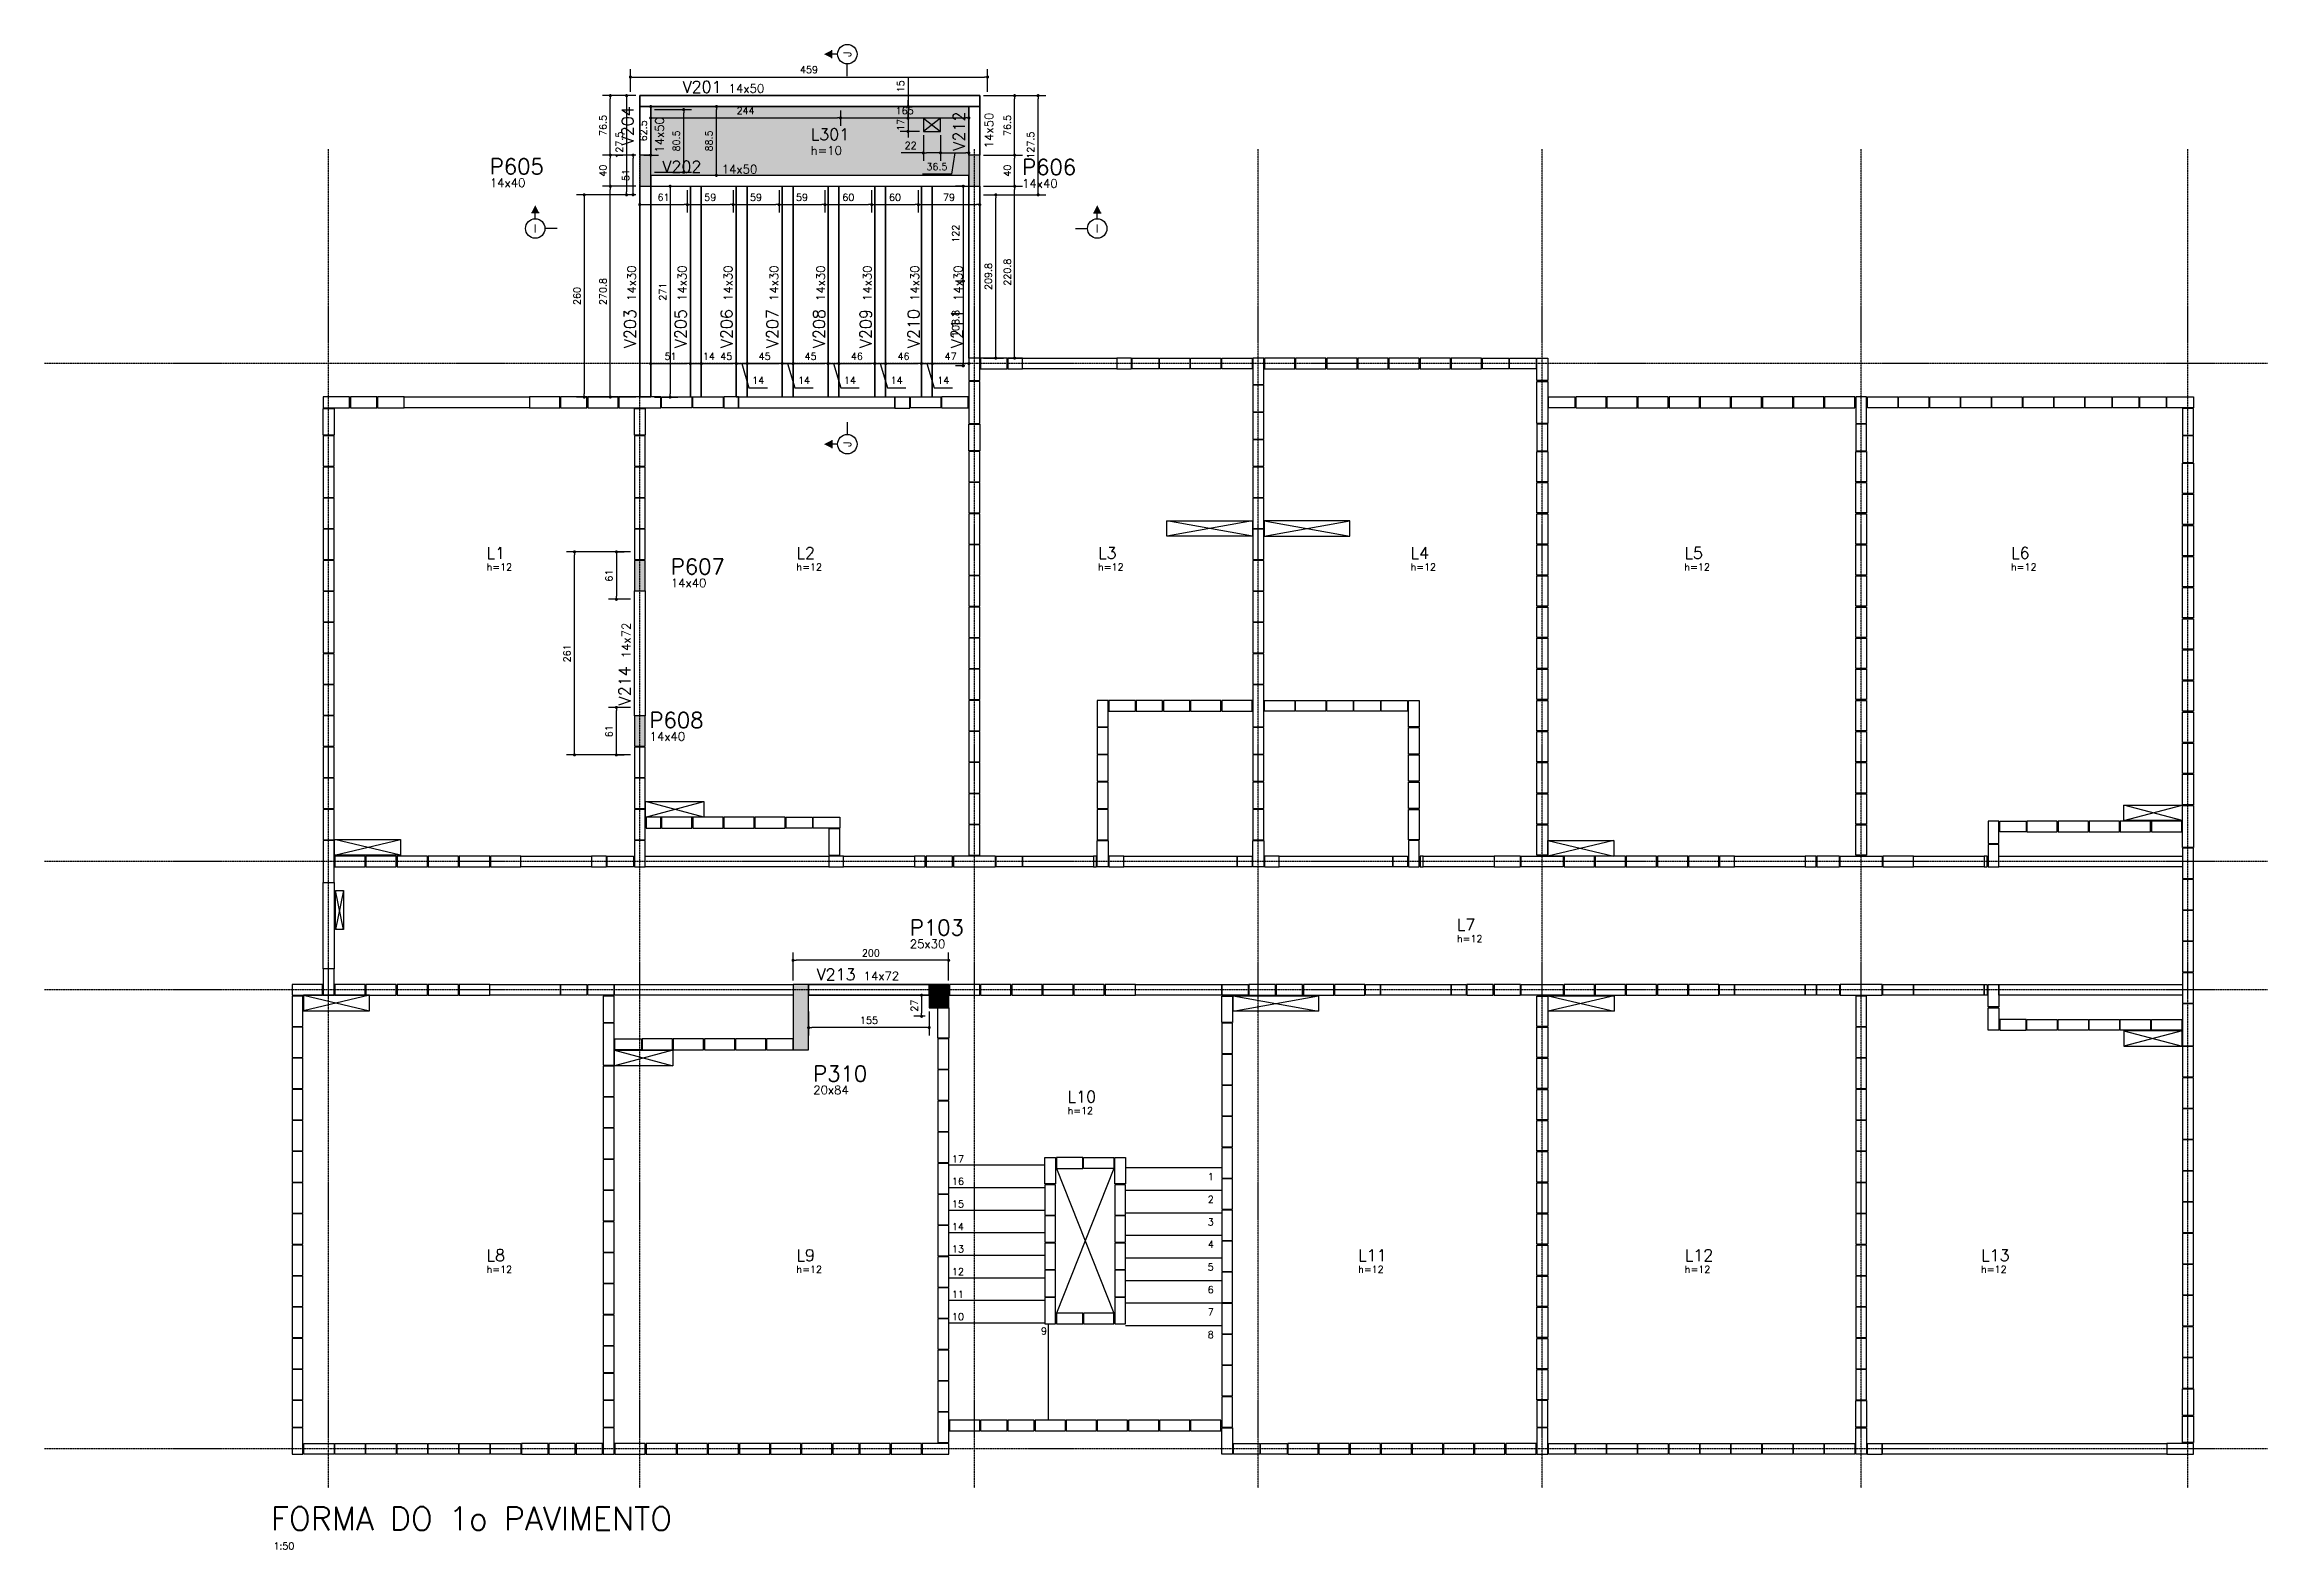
# Model space of a CAD drawing. Extents: x -856 to 20282, y 14720 to 28231.
# Drawn here: x 17254 to 20112, y 15131 to 17066 of the extents above; entities that cross this region are included whole.
import ezdxf
from ezdxf.enums import TextEntityAlignment as Align

# ---------------------------------------------------------------- set-up
doc = ezdxf.new("R2010")
doc.units = 0
doc.linetypes.add('AXES', pattern=[0.54, 0.3, -0.08, 0.08, -0.08])
doc.layers.get('0').update_dxf_attribs({"linetype": 'CONTINUOUS'})
doc.layers.get('Defpoints').update_dxf_attribs({"linetype": 'CONTINUOUS'})
for name, color, linetype in [('00 - FELIPE', 2, 'CONTINUOUS'), ('241', 2, 'CONTINUOUS'), ('COTA', 1, 'CONTINUOUS'), ('EIXOS', 1, 'AXES'), ('H2', 252, 'CONTINUOUS'), ('H4', 254, 'CONTINUOUS'), ('L-D', 2, 'CONTINUOUS'), ('L-N', 4, 'CONTINUOUS'), ('Linha_media', 4, 'CONTINUOUS'), ('P-D', 2, 'CONTINUOUS'), ('P-M', 5, 'CONTINUOUS'), ('PENA_1', 1, 'CONTINUOUS'), ('PENA_3', 3, 'CONTINUOUS'), ('PIL-N', 4, 'CONTINUOUS'), ('T1', 2, 'CONTINUOUS'), ('T4', 6, 'CONTINUOUS'), ('VIG-D', 2, 'CONTINUOUS'), ('VIG-N', 4, 'CONTINUOUS'), ('VIGA', 3, 'CONTINUOUS')]:
    doc.layers.add(name, color=color, linetype=linetype)
doc.styles.add('COTA', font='romans.shx')
doc.styles.add('ROMANS', font='ROMANS')
doc.styles.get("Standard").update_dxf_attribs({"font": 'ROMANS.SHX'})
doc.styles.add('Texto1', font='romans.shx', dxfattribs={"height": 9})
doc.styles.add('Texto4', font='romans.shx', dxfattribs={"height": 30})
doc.dimstyles.new('forma', dxfattribs={"dimscale": 5, "dimtxt": 1.8, "dimasz": 0.8, "dimexe": 2, "dimexo": 1, "dimgap": 1, "dimtad": 1, "dimdec": 1, "dimzin": 9, "dimdsep": 46, "dimtxsty": 'COTA', "dimblk1": 'DOT', "dimblk2": 'DOT', "dimsah": 1, "dimcen": 0, "dimdle": 1, "dimclrd": 256, "dimclre": 256, "dimclrt": 2, "dimadec": 0, "dimazin": 0, "dimtfac": 1, "dimtdec": 0, "dimtmove": 0, "dimatfit": 3, "dimfxl": 1, "dimtolj": 1, "dimtzin": 0, "dimarcsym": 0})

msp = doc.modelspace()

# ---------------------------------------------------------------- texts
at = {"layer": 'L-D', "linetype": 'Continuous'}
msp.add_text('h=10', height=11, dxfattribs=at).set_placement((18239.12, 16923.86))
at = {"layer": 'L-D', "style": 'Texto1'}
for p in [(17822.51, 16389.47), (18220.78, 16389.47), (18608.45, 16389.47), (19010.16, 16389.47), (19362.14, 16389.47), (19782, 16389.47), (19069.82, 15911.92), (18569.28, 15690.68), (17822.51, 15486.85), (18220.78, 15486.85), (18942.8, 15486.85), (19362.65, 15486.85), (19743.49, 15486.85)]:
    msp.add_text('h=12', height=9, dxfattribs=at).set_placement(p)
at = {"layer": 'L-N', "linetype": 'Continuous'}
msp.add_text('L301', height=15, dxfattribs=at).set_placement((18239.12, 16942.56))
at = {"layer": 'L-N'}
for s, p in [('L1', (17822.51, 16404.47)), ('L2', (18220.78, 16404.47)), ('L3', (18608.45, 16404.47)), ('L4', (19010.16, 16404.47)), ('L5', (19362.14, 16404.47)), ('L6', (19782, 16404.47)), ('L7', (19069.82, 15926.92)), ('L10', (18569.28, 15705.68)), ('L8', (17822.51, 15501.85)), ('L9', (18220.78, 15501.85)), ('L11', (18942.8, 15501.85)), ('L12', (19362.65, 15501.85)), ('L13', (19743.49, 15501.85))]:
    msp.add_text(s, height=15, dxfattribs=at).set_placement(p)
at = {"layer": 'P-D', "linetype": 'Continuous'}
for s, p in [('14x40', (17826.68, 16882.28)), ('14x40', (18510.76, 16881.45)), ('14x40', (18059.34, 16367.92)), ('14x40', (18031.97, 16170.64)), ('25x30', (18366.53, 15903.95)), ('20x84', (18242.33, 15716.25))]:
    msp.add_text(s, height=11, dxfattribs=at).set_placement(p)
at = {"layer": 'PIL-N', "linetype": 'Continuous'}
for s, p in [('P605', (17826.68, 16898.78)), ('P606', (18510.76, 16897.95)), ('P607', (18059.34, 16384.42)), ('P608', (18031.97, 16187.14)), ('P103', (18366.53, 15920.45)), ('P310', (18242.33, 15732.75))]:
    msp.add_text(s, height=20, dxfattribs=at).set_placement(p)
at = {"layer": 'T1', "style": 'Texto1'}
for s, p in [('17', (18420.61, 15628.7)), ('16', (18420.61, 15599.7)), ('1', (18749.5, 15605.73)), ('15', (18420.61, 15570.7)), ('2', (18749.5, 15576.73)), ('14', (18420.61, 15541.7)), ('3', (18749.5, 15547.73)), ('13', (18420.61, 15512.7)), ('4', (18749.5, 15518.73)), ('12', (18420.61, 15483.7)), ('5', (18749.5, 15489.73)), ('11', (18420.61, 15454.7)), ('6', (18749.5, 15460.73)), ('10', (18420.61, 15425.7)), ('7', (18749.5, 15431.73)), ('9', (18535.16, 15407.28)), ('8', (18749.5, 15402.73)), ('1:50', (17548.47, 15131.06))]:
    msp.add_text(s, height=9, dxfattribs=at).set_placement(p)
at = {"layer": 'T4', "style": 'Texto4'}
msp.add_text('FORMA DO 1o PAVIMENTO', height=30, dxfattribs=at).set_placement((17545.24, 15155.85))
at = {"layer": 'VIG-D', "linetype": 'Continuous'}
for s, p in [('14x50', (18133.59, 17003.53)), ('14x50', (18124.79, 16899.68)), ('14x72', (18307.04, 15862.73))]:
    msp.add_text(s, height=11, dxfattribs=at).set_placement(p)
for s, p in [('14x50', (18473.78, 16932.1)), ('14x50', (18050.37, 16926.4)), ('14x30', (18014.39, 16735.74)), ('14x30', (18079.39, 16735.74)), ('14x30', (18138.39, 16735.74)), ('14x30', (18197.39, 16735.74)), ('14x30', (18257.39, 16735.74)), ('14x30', (18317.39, 16735.74)), ('14x30', (18378.39, 16735.74)), ('14x30', (18434.13, 16735.74)), ('14x72', (18007.36, 16276.71))]:
    msp.add_text(s, height=11, rotation=90, dxfattribs=at).set_placement(p)
at = {"layer": 'VIG-N', "linetype": 'Continuous'}
for s, p in [('V201', (18074.43, 17003.53)), ('V202', (18048.43, 16901.03)), ('V213', (18246.61, 15862.73))]:
    msp.add_text(s, height=15, dxfattribs=at).set_placement(p)
for s, p in [('V204', (18011.29, 16936.03)), ('V212', (18437.26, 16929.11)), ('V203', (18014.39, 16675.31)), ('V205', (18079.39, 16675.31)), ('V206', (18138.39, 16675.31)), ('V207', (18197.39, 16675.31)), ('V208', (18257.39, 16675.31)), ('V209', (18317.39, 16675.31)), ('V210', (18378.83, 16675.31)), ('V211', (18434.57, 16675.31)), ('V214', (18007.36, 16216.28))]:
    msp.add_text(s, height=15, rotation=90, dxfattribs=at).set_placement(p)

# ---------------------------------------------------------------- blocks, each defined once
blk = doc.blocks.new('seção_esq')
at = {"layer": 'Linha_media'}
for p, q in [((1, 4), (-1, 4)), ((0, 2.5), (0, 4)), ((5.62, 0), (2.5, 0))]:
    blk.add_line(p, q, dxfattribs=at)
blk.add_circle((0, 0), 2.5, dxfattribs=at)
blk.add_solid([(1, 4), (0, 6), (-1, 4)], dxfattribs=at)
blk = doc.blocks.new('seção_dir')
at = {"layer": 'Linha_media'}
for p, q in [((-5.62, 0), (-2.5, 0)), ((-1, 4), (1, 4)), ((0, 2.5), (0, 4))]:
    blk.add_line(p, q, dxfattribs=at)
blk.add_circle((0, 0), 2.5, dxfattribs=at)
blk.add_solid([(-1, 4), (0, 6), (1, 4)], dxfattribs=at)
blk = doc.blocks.new('atrib_seção')
at = {"layer": 'Linha_media', "style": 'ROMANS'}
blk.add_attdef('X', text='', height=2, dxfattribs=at).set_placement((0, 0), align=Align.MIDDLE)
blk = doc.blocks.new('_Dot')
at = {"color": 0, "linetype": 'ByBlock', "lineweight": -2}
blk.add_line((-0.5, 0), (-1, 0), dxfattribs=at)
at = {"color": 0, "linetype": 'ByBlock', "const_width": 0.5}
blk.add_lwpolyline([(-0.25, 0, 1), (0.25, 0, 1)], format="xyb", close=True, dxfattribs=at)
blk = doc.blocks.new('*D1020')
at = {"layer": 'COTA', "lineweight": -2, "transparency": 16777216}
for p, q in [((18033.4, 16661.6), (18033.4, 16645.4)), ((18084.4, 16661.6), (18084.4, 16645.4)), ((18037.4, 16655.4), (18080.4, 16655.4))]:
    blk.add_line(p, q, dxfattribs=at)
at = {"layer": 'Defpoints', "color": 0, "transparency": 16777216}
for p in [(18033.4, 16666.6), (18084.4, 16666.6), (18084.4, 16655.4)]:
    blk.add_point(p, dxfattribs=at)
at = {"layer": 'COTA', "lineweight": -2, "transparency": 16777216, "xscale": 4, "yscale": 4, "zscale": 4, "rotation": 180}
blk.add_blockref('_Dot', (18033.4, 16655.4), dxfattribs=at)
at = {"layer": 'COTA', "lineweight": -2, "transparency": 16777216, "xscale": 4, "yscale": 4, "zscale": 4}
blk.add_blockref('_Dot', (18084.4, 16655.4), dxfattribs=at)
at = {"layer": 'COTA', "color": 2, "transparency": 16777216, "insert": (18058.9, 16664.9), "char_height": 9, "attachment_point": 5, "style": 'COTA'}
blk.add_mtext('\\A1;51 ', dxfattribs=at)
blk = doc.blocks.new('*D1021')
at = {"layer": 'COTA', "lineweight": -2, "transparency": 16777216}
for p, q in [((18084.4, 16661.6), (18084.4, 16645.4)), ((18080.4, 16655.4), (18076.4, 16655.4)), ((18084.4, 16655.4), (18098.4, 16655.4)), ((18098.4, 16652.2), (18098.4, 16645.4)), ((18102.4, 16655.4), (18106.4, 16655.4))]:
    blk.add_line(p, q, dxfattribs=at)
at = {"layer": 'Defpoints', "color": 0, "transparency": 16777216}
for p in [(18084.4, 16666.6), (18098.4, 16657.2), (18098.4, 16655.4)]:
    blk.add_point(p, dxfattribs=at)
at = {"layer": 'COTA', "lineweight": -2, "transparency": 16777216, "xscale": 4, "yscale": 4, "zscale": 4}
blk.add_blockref('_Dot', (18084.4, 16655.4), dxfattribs=at)
at = {"layer": 'COTA', "lineweight": -2, "transparency": 16777216, "xscale": 4, "yscale": 4, "zscale": 4, "rotation": 180}
blk.add_blockref('_Dot', (18098.4, 16655.4), dxfattribs=at)
at = {"layer": 'COTA', "color": 2, "transparency": 16777216, "insert": (18108.2, 16664.9), "char_height": 9, "attachment_point": 5, "style": 'COTA'}
blk.add_mtext('\\A1;14 ', dxfattribs=at)
blk = doc.blocks.new('*D1022')
at = {"layer": 'COTA', "lineweight": -2, "transparency": 16777216}
for p, q in [((18098.4, 16652.2), (18098.4, 16645.4)), ((18102.4, 16655.4), (18139.4, 16655.4)), ((18143.4, 16656.5), (18143.4, 16645.4))]:
    blk.add_line(p, q, dxfattribs=at)
at = {"layer": 'Defpoints', "color": 0, "transparency": 16777216}
for p in [(18143.4, 16661.5), (18098.4, 16657.2), (18143.4, 16655.4)]:
    blk.add_point(p, dxfattribs=at)
at = {"layer": 'COTA', "lineweight": -2, "transparency": 16777216, "xscale": 4, "yscale": 4, "zscale": 4, "rotation": 180}
blk.add_blockref('_Dot', (18098.4, 16655.4), dxfattribs=at)
at = {"layer": 'COTA', "lineweight": -2, "transparency": 16777216, "xscale": 4, "yscale": 4, "zscale": 4}
blk.add_blockref('_Dot', (18143.4, 16655.4), dxfattribs=at)
at = {"layer": 'COTA', "color": 2, "transparency": 16777216, "insert": (18130.5, 16664.9), "char_height": 9, "attachment_point": 5, "style": 'COTA'}
blk.add_mtext('\\A1;45 ', dxfattribs=at)
blk = doc.blocks.new('*D1023')
at = {"layer": 'COTA', "lineweight": -2, "transparency": 16777216}
for p, q in [((18139.4, 16655.4), (18135.4, 16655.4)), ((18143.4, 16656.5), (18143.4, 16645.4)), ((18143.4, 16655.4), (18157.4, 16655.4)), ((18143.4, 16655.4), (18157.4, 16655.4)), ((18150.4, 16655.4), (18159.7, 16624.4)), ((18157.4, 16656.5), (18157.4, 16645.4)), ((18161.4, 16655.4), (18165.4, 16655.4)), ((18159.7, 16624.4), (18183.4, 16624.4))]:
    blk.add_line(p, q, dxfattribs=at)
at = {"layer": 'Defpoints', "color": 0, "transparency": 16777216}
for p in [(18143.4, 16661.5), (18157.4, 16661.5), (18157.4, 16655.4)]:
    blk.add_point(p, dxfattribs=at)
at = {"layer": 'COTA', "lineweight": -2, "transparency": 16777216, "xscale": 4, "yscale": 4, "zscale": 4}
blk.add_blockref('_Dot', (18143.4, 16655.4), dxfattribs=at)
at = {"layer": 'COTA', "lineweight": -2, "transparency": 16777216, "xscale": 4, "yscale": 4, "zscale": 4, "rotation": 180}
blk.add_blockref('_Dot', (18157.4, 16655.4), dxfattribs=at)
at = {"layer": 'COTA', "color": 2, "transparency": 16777216, "insert": (18171.6, 16633.9), "char_height": 9, "attachment_point": 5, "style": 'COTA'}
blk.add_mtext('\\A1;14 ', dxfattribs=at)
blk = doc.blocks.new('*D1024')
at = {"layer": 'COTA', "lineweight": -2, "transparency": 16777216}
for p, q in [((18157.4, 16656.5), (18157.4, 16645.4)), ((18161.4, 16655.4), (18198.4, 16655.4)), ((18202.4, 16656.5), (18202.4, 16645.4))]:
    blk.add_line(p, q, dxfattribs=at)
at = {"layer": 'Defpoints', "color": 0, "transparency": 16777216}
for p in [(18157.4, 16661.5), (18202.4, 16661.5), (18202.4, 16655.4)]:
    blk.add_point(p, dxfattribs=at)
at = {"layer": 'COTA', "lineweight": -2, "transparency": 16777216, "xscale": 4, "yscale": 4, "zscale": 4, "rotation": 180}
blk.add_blockref('_Dot', (18157.4, 16655.4), dxfattribs=at)
at = {"layer": 'COTA', "lineweight": -2, "transparency": 16777216, "xscale": 4, "yscale": 4, "zscale": 4}
blk.add_blockref('_Dot', (18202.4, 16655.4), dxfattribs=at)
at = {"layer": 'COTA', "color": 2, "transparency": 16777216, "insert": (18179.9, 16664.9), "char_height": 9, "attachment_point": 5, "style": 'COTA'}
blk.add_mtext('\\A1;45 ', dxfattribs=at)
blk = doc.blocks.new('*D1025')
at = {"layer": 'COTA', "lineweight": -2, "transparency": 16777216}
for p, q in [((18198.4, 16655.4), (18194.4, 16655.4)), ((18202.4, 16656.5), (18202.4, 16645.4)), ((18202.4, 16655.4), (18216.4, 16655.4)), ((18202.4, 16655.4), (18216.4, 16655.4)), ((18209.4, 16655.4), (18218.7, 16624.4)), ((18216.4, 16656.5), (18216.4, 16645.4)), ((18220.4, 16655.4), (18224.4, 16655.4)), ((18218.7, 16624.4), (18242.4, 16624.4))]:
    blk.add_line(p, q, dxfattribs=at)
at = {"layer": 'Defpoints', "color": 0, "transparency": 16777216}
for p in [(18202.4, 16661.5), (18216.4, 16661.5), (18216.4, 16655.4)]:
    blk.add_point(p, dxfattribs=at)
at = {"layer": 'COTA', "lineweight": -2, "transparency": 16777216, "xscale": 4, "yscale": 4, "zscale": 4}
blk.add_blockref('_Dot', (18202.4, 16655.4), dxfattribs=at)
at = {"layer": 'COTA', "lineweight": -2, "transparency": 16777216, "xscale": 4, "yscale": 4, "zscale": 4, "rotation": 180}
blk.add_blockref('_Dot', (18216.4, 16655.4), dxfattribs=at)
at = {"layer": 'COTA', "color": 2, "transparency": 16777216, "insert": (18230.6, 16633.9), "char_height": 9, "attachment_point": 5, "style": 'COTA'}
blk.add_mtext('\\A1;14 ', dxfattribs=at)
blk = doc.blocks.new('*D1026')
at = {"layer": 'COTA', "lineweight": -2, "transparency": 16777216}
for p, q in [((18216.4, 16656.5), (18216.4, 16645.4)), ((18220.4, 16655.4), (18257.4, 16655.4)), ((18261.4, 16654.5), (18261.4, 16645.4))]:
    blk.add_line(p, q, dxfattribs=at)
at = {"layer": 'Defpoints', "color": 0, "transparency": 16777216}
for p in [(18216.4, 16661.5), (18261.4, 16659.5), (18261.4, 16655.4)]:
    blk.add_point(p, dxfattribs=at)
at = {"layer": 'COTA', "lineweight": -2, "transparency": 16777216, "xscale": 4, "yscale": 4, "zscale": 4, "rotation": 180}
blk.add_blockref('_Dot', (18216.4, 16655.4), dxfattribs=at)
at = {"layer": 'COTA', "lineweight": -2, "transparency": 16777216, "xscale": 4, "yscale": 4, "zscale": 4}
blk.add_blockref('_Dot', (18261.4, 16655.4), dxfattribs=at)
at = {"layer": 'COTA', "color": 2, "transparency": 16777216, "insert": (18238.9, 16664.9), "char_height": 9, "attachment_point": 5, "style": 'COTA'}
blk.add_mtext('\\A1;45 ', dxfattribs=at)
blk = doc.blocks.new('*D1027')
at = {"layer": 'COTA', "lineweight": -2, "transparency": 16777216}
for p, q in [((18257.4, 16655.4), (18253.4, 16655.4)), ((18261.4, 16655.4), (18275.4, 16655.4)), ((18261.4, 16655.4), (18275.4, 16655.4)), ((18261.4, 16654.5), (18261.4, 16645.4)), ((18268.4, 16655.4), (18277.7, 16624.4)), ((18275.4, 16654.5), (18275.4, 16645.4)), ((18279.4, 16655.4), (18283.4, 16655.4)), ((18277.7, 16624.4), (18301.4, 16624.4))]:
    blk.add_line(p, q, dxfattribs=at)
at = {"layer": 'Defpoints', "color": 0, "transparency": 16777216}
for p in [(18261.4, 16659.5), (18275.4, 16659.5), (18275.4, 16655.4)]:
    blk.add_point(p, dxfattribs=at)
at = {"layer": 'COTA', "lineweight": -2, "transparency": 16777216, "xscale": 4, "yscale": 4, "zscale": 4}
blk.add_blockref('_Dot', (18261.4, 16655.4), dxfattribs=at)
at = {"layer": 'COTA', "lineweight": -2, "transparency": 16777216, "xscale": 4, "yscale": 4, "zscale": 4, "rotation": 180}
blk.add_blockref('_Dot', (18275.4, 16655.4), dxfattribs=at)
at = {"layer": 'COTA', "color": 2, "transparency": 16777216, "insert": (18289.6, 16633.9), "char_height": 9, "attachment_point": 5, "style": 'COTA'}
blk.add_mtext('\\A1;14 ', dxfattribs=at)
blk = doc.blocks.new('*D1028')
at = {"layer": 'COTA', "lineweight": -2, "transparency": 16777216}
for p, q in [((18275.4, 16654.5), (18275.4, 16645.4)), ((18279.4, 16655.4), (18317.4, 16655.4)), ((18321.4, 16654.5), (18321.4, 16645.4))]:
    blk.add_line(p, q, dxfattribs=at)
at = {"layer": 'Defpoints', "color": 0, "transparency": 16777216}
for p in [(18275.4, 16659.5), (18321.4, 16659.5), (18321.4, 16655.4)]:
    blk.add_point(p, dxfattribs=at)
at = {"layer": 'COTA', "lineweight": -2, "transparency": 16777216, "xscale": 4, "yscale": 4, "zscale": 4, "rotation": 180}
blk.add_blockref('_Dot', (18275.4, 16655.4), dxfattribs=at)
at = {"layer": 'COTA', "lineweight": -2, "transparency": 16777216, "xscale": 4, "yscale": 4, "zscale": 4}
blk.add_blockref('_Dot', (18321.4, 16655.4), dxfattribs=at)
at = {"layer": 'COTA', "color": 2, "transparency": 16777216, "insert": (18298.4, 16664.9), "char_height": 9, "attachment_point": 5, "style": 'COTA'}
blk.add_mtext('\\A1;46 ', dxfattribs=at)
blk = doc.blocks.new('*D1029')
at = {"layer": 'COTA', "lineweight": -2, "transparency": 16777216}
for p, q in [((18317.4, 16655.4), (18313.4, 16655.4)), ((18321.4, 16655.4), (18335.4, 16655.4)), ((18321.4, 16655.4), (18335.4, 16655.4)), ((18321.4, 16654.5), (18321.4, 16645.4)), ((18328.4, 16655.4), (18337.7, 16624.4)), ((18335.4, 16654.5), (18335.4, 16645.4)), ((18339.4, 16655.4), (18343.4, 16655.4)), ((18337.7, 16624.4), (18361.4, 16624.4))]:
    blk.add_line(p, q, dxfattribs=at)
at = {"layer": 'Defpoints', "color": 0, "transparency": 16777216}
for p in [(18321.4, 16659.5), (18335.4, 16659.5), (18335.4, 16655.4)]:
    blk.add_point(p, dxfattribs=at)
at = {"layer": 'COTA', "lineweight": -2, "transparency": 16777216, "xscale": 4, "yscale": 4, "zscale": 4}
blk.add_blockref('_Dot', (18321.4, 16655.4), dxfattribs=at)
at = {"layer": 'COTA', "lineweight": -2, "transparency": 16777216, "xscale": 4, "yscale": 4, "zscale": 4, "rotation": 180}
blk.add_blockref('_Dot', (18335.4, 16655.4), dxfattribs=at)
at = {"layer": 'COTA', "color": 2, "transparency": 16777216, "insert": (18349.6, 16633.9), "char_height": 9, "attachment_point": 5, "style": 'COTA'}
blk.add_mtext('\\A1;14 ', dxfattribs=at)
blk = doc.blocks.new('*D1030')
at = {"layer": 'COTA', "lineweight": -2, "transparency": 16777216}
for p, q in [((18335.4, 16654.5), (18335.4, 16645.4)), ((18339.4, 16655.4), (18377.4, 16655.4)), ((18381.4, 16654.5), (18381.4, 16645.4))]:
    blk.add_line(p, q, dxfattribs=at)
at = {"layer": 'Defpoints', "color": 0, "transparency": 16777216}
for p in [(18335.4, 16659.5), (18381.4, 16659.5), (18381.4, 16655.4)]:
    blk.add_point(p, dxfattribs=at)
at = {"layer": 'COTA', "lineweight": -2, "transparency": 16777216, "xscale": 4, "yscale": 4, "zscale": 4, "rotation": 180}
blk.add_blockref('_Dot', (18335.4, 16655.4), dxfattribs=at)
at = {"layer": 'COTA', "lineweight": -2, "transparency": 16777216, "xscale": 4, "yscale": 4, "zscale": 4}
blk.add_blockref('_Dot', (18381.4, 16655.4), dxfattribs=at)
at = {"layer": 'COTA', "color": 2, "transparency": 16777216, "insert": (18358.4, 16664.9), "char_height": 9, "attachment_point": 5, "style": 'COTA'}
blk.add_mtext('\\A1;46 ', dxfattribs=at)
blk = doc.blocks.new('*D1031')
at = {"layer": 'COTA', "lineweight": -2, "transparency": 16777216}
for p, q in [((18377.4, 16655.4), (18373.4, 16655.4)), ((18381.4, 16655.4), (18395.4, 16655.4)), ((18381.4, 16655.4), (18395.4, 16655.4)), ((18381.4, 16654.5), (18381.4, 16645.4)), ((18388.4, 16655.4), (18397.7, 16624.4)), ((18395.4, 16654.5), (18395.4, 16645.4)), ((18399.4, 16655.4), (18403.4, 16655.4)), ((18397.7, 16624.4), (18421.4, 16624.4))]:
    blk.add_line(p, q, dxfattribs=at)
at = {"layer": 'Defpoints', "color": 0, "transparency": 16777216}
for p in [(18381.4, 16659.5), (18395.4, 16659.5), (18395.4, 16655.4)]:
    blk.add_point(p, dxfattribs=at)
at = {"layer": 'COTA', "lineweight": -2, "transparency": 16777216, "xscale": 4, "yscale": 4, "zscale": 4}
blk.add_blockref('_Dot', (18381.4, 16655.4), dxfattribs=at)
at = {"layer": 'COTA', "lineweight": -2, "transparency": 16777216, "xscale": 4, "yscale": 4, "zscale": 4, "rotation": 180}
blk.add_blockref('_Dot', (18395.4, 16655.4), dxfattribs=at)
at = {"layer": 'COTA', "color": 2, "transparency": 16777216, "insert": (18409.6, 16633.9), "char_height": 9, "attachment_point": 5, "style": 'COTA'}
blk.add_mtext('\\A1;14 ', dxfattribs=at)
blk = doc.blocks.new('*D1032')
at = {"layer": 'COTA', "lineweight": -2, "transparency": 16777216}
for p, q in [((18442.4, 16659.7), (18442.4, 16645.4)), ((18395.4, 16654.5), (18395.4, 16645.4)), ((18399.4, 16655.4), (18438.4, 16655.4))]:
    blk.add_line(p, q, dxfattribs=at)
at = {"layer": 'Defpoints', "color": 0, "transparency": 16777216}
for p in [(18442.4, 16664.7), (18395.4, 16659.5), (18442.4, 16655.4)]:
    blk.add_point(p, dxfattribs=at)
at = {"layer": 'COTA', "lineweight": -2, "transparency": 16777216, "xscale": 4, "yscale": 4, "zscale": 4, "rotation": 180}
blk.add_blockref('_Dot', (18395.4, 16655.4), dxfattribs=at)
at = {"layer": 'COTA', "lineweight": -2, "transparency": 16777216, "xscale": 4, "yscale": 4, "zscale": 4}
blk.add_blockref('_Dot', (18442.4, 16655.4), dxfattribs=at)
at = {"layer": 'COTA', "color": 2, "transparency": 16777216, "insert": (18418.9, 16664.9), "char_height": 9, "attachment_point": 5, "style": 'COTA'}
blk.add_mtext('\\A1;47 ', dxfattribs=at)
blk = doc.blocks.new('*D1011')
at = {"layer": 'COTA', "lineweight": -2, "transparency": 16777216}
for p, q in [((18236.4, 15822.4), (18236.4, 15791.9)), ((18391.4, 15822.4), (18391.4, 15791.9)), ((18387.4, 15801.9), (18240.4, 15801.9))]:
    blk.add_line(p, q, dxfattribs=at)
at = {"layer": 'Defpoints', "color": 0, "transparency": 16777216}
for p in [(18236.4, 15827.4), (18391.4, 15827.4), (18236.4, 15801.9)]:
    blk.add_point(p, dxfattribs=at)
at = {"layer": 'COTA', "lineweight": -2, "transparency": 16777216, "xscale": 4, "yscale": 4, "zscale": 4, "rotation": 180}
blk.add_blockref('_Dot', (18236.4, 15801.9), dxfattribs=at)
at = {"layer": 'COTA', "lineweight": -2, "transparency": 16777216, "xscale": 4, "yscale": 4, "zscale": 4}
blk.add_blockref('_Dot', (18391.4, 15801.9), dxfattribs=at)
at = {"layer": 'COTA', "color": 2, "transparency": 16777216, "insert": (18313.9, 15811.4), "char_height": 9, "attachment_point": 5, "style": 'COTA'}
blk.add_mtext('\\A1;155 ', dxfattribs=at)
blk = doc.blocks.new('*D1013')
at = {"layer": 'COTA', "lineweight": -2, "transparency": 16777216}
for p, q in [((18115.2, 16985.8), (18107.9, 16985.8)), ((18117.9, 16901.3), (18117.9, 16981.8)), ((18115.2, 16897.3), (18107.9, 16897.3))]:
    blk.add_line(p, q, dxfattribs=at)
at = {"layer": 'Defpoints', "color": 0, "transparency": 16777216}
for p in [(18117.9, 16985.8), (18120.2, 16985.8), (18120.2, 16897.3)]:
    blk.add_point(p, dxfattribs=at)
at = {"layer": 'COTA', "lineweight": -2, "transparency": 16777216, "xscale": 4, "yscale": 4, "zscale": 4}
for p, rotation in [((18117.9, 16985.8), 90), ((18117.9, 16897.3), 270)]:
    blk.add_blockref('_Dot', p, dxfattribs=dict(at, rotation=rotation))
at = {"layer": 'COTA', "color": 2, "transparency": 16777216, "insert": (18108.4, 16941.5), "char_height": 9, "attachment_point": 5, "rotation": 90, "style": 'COTA'}
blk.add_mtext('\\A1;88.5 ', dxfattribs=at)
blk = doc.blocks.new('*D1014')
at = {"layer": 'COTA', "lineweight": -2, "transparency": 16777216}
for p, q in [((18014.4, 16883.3), (17971.5, 16883.3)), ((17981.5, 16616.4), (17981.5, 16879.3)), ((17981.2, 16612.4), (17971.5, 16612.4))]:
    blk.add_line(p, q, dxfattribs=at)
at = {"layer": 'Defpoints', "color": 0, "transparency": 16777216}
for p in [(17981.5, 16883.3), (18019.4, 16883.3), (17986.2, 16612.4)]:
    blk.add_point(p, dxfattribs=at)
at = {"layer": 'COTA', "lineweight": -2, "transparency": 16777216, "xscale": 4, "yscale": 4, "zscale": 4}
for p, rotation in [((17981.5, 16883.3), 90), ((17981.5, 16612.4), 270)]:
    blk.add_blockref('_Dot', p, dxfattribs=dict(at, rotation=rotation))
at = {"layer": 'COTA', "color": 2, "transparency": 16777216, "insert": (17972, 16747.9), "char_height": 9, "attachment_point": 5, "rotation": 90, "style": 'COTA'}
blk.add_mtext('\\A1;270.8 ', dxfattribs=at)
blk = doc.blocks.new('*D1015')
at = {"layer": 'COTA', "lineweight": -2, "transparency": 16777216}
for p, q in [((18014.4, 16923.3), (17971.5, 16923.3)), ((17981.5, 16887.3), (17981.5, 16919.3)), ((18014.4, 16883.3), (17971.5, 16883.3))]:
    blk.add_line(p, q, dxfattribs=at)
at = {"layer": 'Defpoints', "color": 0, "transparency": 16777216}
for p in [(17981.5, 16923.3), (18019.4, 16923.3), (18019.4, 16883.3)]:
    blk.add_point(p, dxfattribs=at)
at = {"layer": 'COTA', "lineweight": -2, "transparency": 16777216, "xscale": 4, "yscale": 4, "zscale": 4}
for p, rotation in [((17981.5, 16923.3), 90), ((17981.5, 16883.3), 270)]:
    blk.add_blockref('_Dot', p, dxfattribs=dict(at, rotation=rotation))
at = {"layer": 'COTA', "color": 2, "transparency": 16777216, "insert": (17972, 16903.3), "char_height": 9, "attachment_point": 5, "rotation": 90, "style": 'COTA'}
blk.add_mtext('\\A1;40 ', dxfattribs=at)
blk = doc.blocks.new('*D1016')
at = {"layer": 'COTA', "lineweight": -2, "transparency": 16777216}
for p, q in [((18014.4, 16999.8), (17971.5, 16999.8)), ((17981.5, 16927.3), (17981.5, 16995.8)), ((18014.4, 16923.3), (17971.5, 16923.3))]:
    blk.add_line(p, q, dxfattribs=at)
at = {"layer": 'Defpoints', "color": 0, "transparency": 16777216}
for p in [(17981.5, 16999.8), (18019.4, 16999.8), (18019.4, 16923.3)]:
    blk.add_point(p, dxfattribs=at)
at = {"layer": 'COTA', "lineweight": -2, "transparency": 16777216, "xscale": 4, "yscale": 4, "zscale": 4}
for p, rotation in [((17981.5, 16999.8), 90), ((17981.5, 16923.3), 270)]:
    blk.add_blockref('_Dot', p, dxfattribs=dict(at, rotation=rotation))
at = {"layer": 'COTA', "color": 2, "transparency": 16777216, "insert": (17972, 16961.5), "char_height": 9, "attachment_point": 5, "rotation": 90, "style": 'COTA'}
blk.add_mtext('\\A1;76.5 ', dxfattribs=at)
blk = doc.blocks.new('*D1017')
at = {"layer": 'COTA', "lineweight": -2, "transparency": 16777216}
for p, q in [((18461.4, 16883.3), (18511.2, 16883.3)), ((18501.2, 16666.4), (18501.2, 16879.3)), ((18492, 16662.4), (18511.2, 16662.4))]:
    blk.add_line(p, q, dxfattribs=at)
at = {"layer": 'Defpoints', "color": 0, "transparency": 16777216}
for p in [(18456.4, 16883.3), (18501.2, 16883.3), (18487, 16662.4)]:
    blk.add_point(p, dxfattribs=at)
at = {"layer": 'COTA', "lineweight": -2, "transparency": 16777216, "xscale": 4, "yscale": 4, "zscale": 4}
for p, rotation in [((18501.2, 16883.3), 90), ((18501.2, 16662.4), 270)]:
    blk.add_blockref('_Dot', p, dxfattribs=dict(at, rotation=rotation))
at = {"layer": 'COTA', "color": 2, "transparency": 16777216, "insert": (18491.7, 16772.9), "char_height": 9, "attachment_point": 5, "rotation": 90, "style": 'COTA'}
blk.add_mtext('\\A1;220.8 ', dxfattribs=at)
blk = doc.blocks.new('*D1018')
at = {"layer": 'COTA', "lineweight": -2, "transparency": 16777216}
for p, q in [((18461.4, 16923.3), (18511.2, 16923.3)), ((18501.2, 16887.3), (18501.2, 16919.3)), ((18461.4, 16883.3), (18511.2, 16883.3))]:
    blk.add_line(p, q, dxfattribs=at)
at = {"layer": 'Defpoints', "color": 0, "transparency": 16777216}
for p in [(18456.4, 16923.3), (18501.2, 16923.3), (18456.4, 16883.3)]:
    blk.add_point(p, dxfattribs=at)
at = {"layer": 'COTA', "lineweight": -2, "transparency": 16777216, "xscale": 4, "yscale": 4, "zscale": 4}
for p, rotation in [((18501.2, 16923.3), 90), ((18501.2, 16883.3), 270)]:
    blk.add_blockref('_Dot', p, dxfattribs=dict(at, rotation=rotation))
at = {"layer": 'COTA', "color": 2, "transparency": 16777216, "insert": (18491.7, 16903.3), "char_height": 9, "attachment_point": 5, "rotation": 90, "style": 'COTA'}
blk.add_mtext('\\A1;40 ', dxfattribs=at)
blk = doc.blocks.new('*D1019')
at = {"layer": 'COTA', "lineweight": -2, "transparency": 16777216}
for p, q in [((18461.4, 16999.8), (18511.2, 16999.8)), ((18501.2, 16927.3), (18501.2, 16995.8)), ((18461.4, 16923.3), (18511.2, 16923.3))]:
    blk.add_line(p, q, dxfattribs=at)
at = {"layer": 'Defpoints', "color": 0, "transparency": 16777216}
for p in [(18456.4, 16999.8), (18501.2, 16999.8), (18456.4, 16923.3)]:
    blk.add_point(p, dxfattribs=at)
at = {"layer": 'COTA', "lineweight": -2, "transparency": 16777216, "xscale": 4, "yscale": 4, "zscale": 4}
for p, rotation in [((18501.2, 16999.8), 90), ((18501.2, 16923.3), 270)]:
    blk.add_blockref('_Dot', p, dxfattribs=dict(at, rotation=rotation))
at = {"layer": 'COTA', "color": 2, "transparency": 16777216, "insert": (18491.7, 16961.5), "char_height": 9, "attachment_point": 5, "rotation": 90, "style": 'COTA'}
blk.add_mtext('\\A1;76.5 ', dxfattribs=at)
blk = doc.blocks.new('*D1034')
at = {"layer": 'COTA', "lineweight": -2, "transparency": 16777216}
for p, q in [((18364.2, 17023.3), (18364.2, 16985.8)), ((18366.8, 16985.8), (18354.2, 16985.8)), ((18364.2, 16989.8), (18364.2, 16993.8)), ((18364.2, 16985.8), (18364.2, 16970.8)), ((18364.2, 16985.8), (18364.2, 16970.8)), ((18378.9, 16970.8), (18354.2, 16970.8)), ((18364.2, 16966.8), (18364.2, 16962.8))]:
    blk.add_line(p, q, dxfattribs=at)
at = {"layer": 'Defpoints', "color": 0, "transparency": 16777216}
for p in [(18371.8, 16985.8), (18364.2, 16970.8), (18383.9, 16970.8)]:
    blk.add_point(p, dxfattribs=at)
at = {"layer": 'COTA', "lineweight": -2, "transparency": 16777216, "xscale": 4, "yscale": 4, "zscale": 4}
for p, rotation in [((18364.2, 16985.8), 270), ((18364.2, 16970.8), 90)]:
    blk.add_blockref('_Dot', p, dxfattribs=dict(at, rotation=rotation))
at = {"layer": 'COTA', "color": 2, "transparency": 16777216, "insert": (18354.7, 17011.7), "char_height": 9, "attachment_point": 5, "rotation": 90, "style": 'COTA'}
blk.add_mtext('\\A1;15 ', dxfattribs=at)
blk = doc.blocks.new('*D1035')
at = {"layer": 'COTA', "lineweight": -2, "transparency": 16777216}
for p, q in [((18364.2, 16974.8), (18364.2, 16978.8)), ((18378.9, 16970.8), (18354.2, 16970.8)), ((18378.9, 16953.8), (18354.2, 16953.8)), ((18364.2, 16970.8), (18364.2, 16953.8)), ((18364.2, 16949.8), (18364.2, 16945.8))]:
    blk.add_line(p, q, dxfattribs=at)
at = {"layer": 'Defpoints', "color": 0, "transparency": 16777216}
for p in [(18364.2, 16953.8), (18383.9, 16970.8), (18383.9, 16953.8)]:
    blk.add_point(p, dxfattribs=at)
at = {"layer": 'COTA', "lineweight": -2, "transparency": 16777216, "xscale": 4, "yscale": 4, "zscale": 4}
for p, rotation in [((18364.2, 16970.8), 270), ((18364.2, 16953.8), 90)]:
    blk.add_blockref('_Dot', p, dxfattribs=dict(at, rotation=rotation))
at = {"layer": 'COTA', "color": 2, "transparency": 16777216, "insert": (18354.7, 16962.3), "char_height": 9, "attachment_point": 5, "rotation": 90, "style": 'COTA'}
blk.add_mtext('\\A1;17 ', dxfattribs=at)
blk = doc.blocks.new('*D1036')
at = {"layer": 'COTA', "lineweight": -2, "transparency": 16777216}
for p, q in [((18383.9, 16948.8), (18383.9, 16916.2)), ((18405.9, 16948.8), (18405.9, 16916.2)), ((18383.9, 16926.2), (18355.3, 16926.2)), ((18401.9, 16926.2), (18387.9, 16926.2))]:
    blk.add_line(p, q, dxfattribs=at)
at = {"layer": 'Defpoints', "color": 0, "transparency": 16777216}
for p in [(18383.9, 16953.8), (18405.9, 16953.8), (18405.9, 16926.2)]:
    blk.add_point(p, dxfattribs=at)
at = {"layer": 'COTA', "lineweight": -2, "transparency": 16777216, "xscale": 4, "yscale": 4, "zscale": 4, "rotation": 180}
blk.add_blockref('_Dot', (18383.9, 16926.2), dxfattribs=at)
at = {"layer": 'COTA', "lineweight": -2, "transparency": 16777216, "xscale": 4, "yscale": 4, "zscale": 4}
blk.add_blockref('_Dot', (18405.9, 16926.2), dxfattribs=at)
at = {"layer": 'COTA', "color": 2, "transparency": 16777216, "insert": (18367.6, 16935.7), "char_height": 9, "attachment_point": 5, "style": 'COTA'}
blk.add_mtext('\\A1;22 ', dxfattribs=at)
blk = doc.blocks.new('*D1037')
at = {"layer": 'COTA', "lineweight": -2, "transparency": 16777216}
for p, q in [((18405.9, 16948.8), (18405.9, 16916.2)), ((18409.9, 16926.2), (18438.4, 16926.2)), ((18424.2, 16926.2), (18420.2, 16898.8)), ((18442.4, 16927.5), (18442.4, 16916.2)), ((18420.2, 16898.8), (18382.7, 16898.8))]:
    blk.add_line(p, q, dxfattribs=at)
at = {"layer": 'Defpoints', "color": 0, "transparency": 16777216}
for p in [(18405.9, 16953.8), (18442.4, 16932.5), (18442.4, 16926.2)]:
    blk.add_point(p, dxfattribs=at)
at = {"layer": 'COTA', "lineweight": -2, "transparency": 16777216, "xscale": 4, "yscale": 4, "zscale": 4, "rotation": 180}
blk.add_blockref('_Dot', (18405.9, 16926.2), dxfattribs=at)
at = {"layer": 'COTA', "lineweight": -2, "transparency": 16777216, "xscale": 4, "yscale": 4, "zscale": 4}
blk.add_blockref('_Dot', (18442.4, 16926.2), dxfattribs=at)
at = {"layer": 'COTA', "color": 2, "transparency": 16777216, "insert": (18401.4, 16908.3), "char_height": 9, "attachment_point": 5, "style": 'COTA'}
blk.add_mtext('\\A1;36.5 ', dxfattribs=at)
blk = doc.blocks.new('A$Cf9bf1722')
for points in [[(1084.5, -159), (1194.5, -159), (1194.5, -179), (1084.5, -179)], [(1319.5, -159), (1209.5, -159), (1209.5, -179), (1319.5, -179)], [(414.5, -520), (489.5, -520), (489.5, -540), (414.5, -540)], [(2389.5, -544.5), (2314.5, -544.5), (2314.5, -524.5), (2389.5, -524.5)], [(14.5, -568.7), (99.5, -568.7), (99.5, -588.7), (14.5, -588.7)], [(1574, -570), (1659, -570), (1659, -590), (1574, -590)], [(-25.5, -789), (59.5, -789), (59.5, -769), (-25.5, -769)], [(1169.5, -769.5), (1279.5, -769.5), (1279.5, -789.5), (1169.5, -789.5)], [(1574.5, -769.5), (1659.5, -769.5), (1659.5, -789.5), (1574.5, -789.5)], [(2389.5, -814.5), (2314.5, -814.5), (2314.5, -834.5), (2389.5, -834.5)], [(374.5, -839.5), (449.5, -839.5), (449.5, -859.5), (374.5, -859.5)]]:
    blk.add_lwpolyline(points, close=True)
at = {"layer": 'PENA_1'}
for p, q in [((1194.5, -159), (1084.5, -179)), ((1194.5, -179), (1084.5, -159)), ((1209.5, -159), (1319.5, -179)), ((1209.5, -179), (1319.5, -159)), ((489.5, -540), (414.5, -520)), ((414.5, -540), (489.5, -520)), ((2314.5, -544.5), (2389.5, -524.5)), ((2389.5, -544.5), (2314.5, -524.5)), ((99.5, -588.7), (14.5, -568.7)), ((14.5, -588.7), (99.5, -568.7)), ((1659, -570), (1574, -590)), ((1574, -570), (1659, -590)), ((59.5, -769), (-25.5, -789)), ((-25.5, -769), (59.5, -789)), ((1659.5, -769.5), (1574.5, -789.5)), ((1574.5, -769.5), (1659.5, -789.5)), ((2314.5, -814.5), (2389.5, -834.5)), ((2389.5, -814.5), (2314.5, -834.5)), ((449.5, -839.5), (374.5, -859.5)), ((374.5, -839.5), (449.5, -859.5))]:
    blk.add_line(p, q, dxfattribs=at)
for points in [[(1169.5, -789.5), (1279.5, -769.5)], [(1169.5, -769.5), (1279.5, -789.5)]]:
    blk.add_lwpolyline(points, dxfattribs=at)
blk = doc.blocks.new('*D1120')
at = {"layer": '00 - FELIPE', "lineweight": -2, "transparency": 16777216}
for p, q in [((18033.4, 16980.8), (18033.4, 16961.1)), ((18277.4, 16980.8), (18277.4, 16961.1)), ((18037.4, 16971.1), (18273.4, 16971.1))]:
    blk.add_line(p, q, dxfattribs=at)
at = {"layer": 'Defpoints', "color": 0, "transparency": 16777216}
for p in [(18033.4, 16985.8), (18277.4, 16985.8), (18277.4, 16971.1)]:
    blk.add_point(p, dxfattribs=at)
at = {"layer": '00 - FELIPE', "lineweight": -2, "transparency": 16777216, "xscale": 4, "yscale": 4, "zscale": 4, "rotation": 180}
blk.add_blockref('_Dot', (18033.4, 16971.1), dxfattribs=at)
at = {"layer": '00 - FELIPE', "lineweight": -2, "transparency": 16777216, "xscale": 4, "yscale": 4, "zscale": 4}
blk.add_blockref('_Dot', (18277.4, 16971.1), dxfattribs=at)
at = {"layer": '00 - FELIPE', "color": 2, "transparency": 16777216, "insert": (18155.4, 16980.6), "char_height": 9, "attachment_point": 5, "style": 'COTA'}
blk.add_mtext('\\A1;244 ', dxfattribs=at)
blk = doc.blocks.new('*D1121')
at = {"layer": '00 - FELIPE', "lineweight": -2, "transparency": 16777216}
for p, q in [((18277.4, 16980.8), (18277.4, 16961.1)), ((18442.4, 16980.8), (18442.4, 16961.1)), ((18281.4, 16971.1), (18438.4, 16971.1))]:
    blk.add_line(p, q, dxfattribs=at)
at = {"layer": 'Defpoints', "color": 0, "transparency": 16777216}
for p in [(18277.4, 16985.8), (18442.4, 16985.8), (18442.4, 16971.1)]:
    blk.add_point(p, dxfattribs=at)
at = {"layer": '00 - FELIPE', "lineweight": -2, "transparency": 16777216, "xscale": 4, "yscale": 4, "zscale": 4, "rotation": 180}
blk.add_blockref('_Dot', (18277.4, 16971.1), dxfattribs=at)
at = {"layer": '00 - FELIPE', "lineweight": -2, "transparency": 16777216, "xscale": 4, "yscale": 4, "zscale": 4}
blk.add_blockref('_Dot', (18442.4, 16971.1), dxfattribs=at)
at = {"layer": '00 - FELIPE', "color": 2, "transparency": 16777216, "insert": (18359.9, 16980.6), "char_height": 9, "attachment_point": 5, "style": 'COTA'}
blk.add_mtext('\\A1;165 ', dxfattribs=at)
blk = doc.blocks.new('*D1122')
at = {"layer": '00 - FELIPE', "lineweight": -2, "transparency": 16777216}
for p, q in [((18007.4, 17004.8), (18007.4, 17033.7)), ((18466.4, 17004.8), (18466.4, 17033.7)), ((18011.4, 17023.7), (18462.4, 17023.7))]:
    blk.add_line(p, q, dxfattribs=at)
at = {"layer": 'Defpoints', "color": 0, "transparency": 16777216}
for p in [(18466.4, 17023.7), (18007.4, 16999.8), (18466.4, 16999.8)]:
    blk.add_point(p, dxfattribs=at)
at = {"layer": '00 - FELIPE', "lineweight": -2, "transparency": 16777216, "xscale": 4, "yscale": 4, "zscale": 4, "rotation": 180}
blk.add_blockref('_Dot', (18007.4, 17023.7), dxfattribs=at)
at = {"layer": '00 - FELIPE', "lineweight": -2, "transparency": 16777216, "xscale": 4, "yscale": 4, "zscale": 4}
blk.add_blockref('_Dot', (18466.4, 17023.7), dxfattribs=at)
at = {"layer": '00 - FELIPE', "color": 2, "transparency": 16777216, "insert": (18236.9, 17033.2), "char_height": 9, "attachment_point": 5, "style": 'COTA'}
blk.add_mtext('\\A1;459 ', dxfattribs=at)
blk = doc.blocks.new('*D1123')
at = {"layer": '00 - FELIPE', "lineweight": -2, "transparency": 16777216}
for p, q in [((18019.4, 16878.3), (18019.4, 16849.7)), ((18023.4, 16859.7), (18076.4, 16859.7)), ((18080.4, 16878.3), (18080.4, 16849.7))]:
    blk.add_line(p, q, dxfattribs=at)
at = {"layer": 'Defpoints', "color": 0, "transparency": 16777216}
for p in [(18019.4, 16883.3), (18080.4, 16883.3), (18080.4, 16859.7)]:
    blk.add_point(p, dxfattribs=at)
at = {"layer": '00 - FELIPE', "lineweight": -2, "transparency": 16777216, "xscale": 4, "yscale": 4, "zscale": 4, "rotation": 180}
blk.add_blockref('_Dot', (18019.4, 16859.7), dxfattribs=at)
at = {"layer": '00 - FELIPE', "lineweight": -2, "transparency": 16777216, "xscale": 4, "yscale": 4, "zscale": 4}
blk.add_blockref('_Dot', (18080.4, 16859.7), dxfattribs=at)
at = {"layer": '00 - FELIPE', "color": 2, "transparency": 16777216, "insert": (18049.9, 16869.2), "char_height": 9, "attachment_point": 5, "style": 'COTA'}
blk.add_mtext('\\A1;61 ', dxfattribs=at)
blk = doc.blocks.new('*D1124')
at = {"layer": '00 - FELIPE', "lineweight": -2, "transparency": 16777216}
for p, q in [((18080.4, 16878.3), (18080.4, 16849.7)), ((18084.4, 16859.7), (18135.4, 16859.7)), ((18139.4, 16878.3), (18139.4, 16849.7))]:
    blk.add_line(p, q, dxfattribs=at)
at = {"layer": 'Defpoints', "color": 0, "transparency": 16777216}
for p in [(18080.4, 16883.3), (18139.4, 16883.3), (18139.4, 16859.7)]:
    blk.add_point(p, dxfattribs=at)
at = {"layer": '00 - FELIPE', "lineweight": -2, "transparency": 16777216, "xscale": 4, "yscale": 4, "zscale": 4, "rotation": 180}
blk.add_blockref('_Dot', (18080.4, 16859.7), dxfattribs=at)
at = {"layer": '00 - FELIPE', "lineweight": -2, "transparency": 16777216, "xscale": 4, "yscale": 4, "zscale": 4}
blk.add_blockref('_Dot', (18139.4, 16859.7), dxfattribs=at)
at = {"layer": '00 - FELIPE', "color": 2, "transparency": 16777216, "insert": (18109.9, 16869.2), "char_height": 9, "attachment_point": 5, "style": 'COTA'}
blk.add_mtext('\\A1;59 ', dxfattribs=at)
blk = doc.blocks.new('*D1125')
at = {"layer": '00 - FELIPE', "lineweight": -2, "transparency": 16777216}
for p, q in [((18139.4, 16878.3), (18139.4, 16849.7)), ((18143.4, 16859.7), (18194.4, 16859.7)), ((18198.4, 16878.3), (18198.4, 16849.7))]:
    blk.add_line(p, q, dxfattribs=at)
at = {"layer": 'Defpoints', "color": 0, "transparency": 16777216}
for p in [(18139.4, 16883.3), (18198.4, 16883.3), (18198.4, 16859.7)]:
    blk.add_point(p, dxfattribs=at)
at = {"layer": '00 - FELIPE', "lineweight": -2, "transparency": 16777216, "xscale": 4, "yscale": 4, "zscale": 4, "rotation": 180}
blk.add_blockref('_Dot', (18139.4, 16859.7), dxfattribs=at)
at = {"layer": '00 - FELIPE', "lineweight": -2, "transparency": 16777216, "xscale": 4, "yscale": 4, "zscale": 4}
blk.add_blockref('_Dot', (18198.4, 16859.7), dxfattribs=at)
at = {"layer": '00 - FELIPE', "color": 2, "transparency": 16777216, "insert": (18168.9, 16869.2), "char_height": 9, "attachment_point": 5, "style": 'COTA'}
blk.add_mtext('\\A1;59 ', dxfattribs=at)
blk = doc.blocks.new('*D1126')
at = {"layer": '00 - FELIPE', "lineweight": -2, "transparency": 16777216}
for p, q in [((18198.4, 16878.3), (18198.4, 16849.7)), ((18202.4, 16859.7), (18253.4, 16859.7)), ((18257.4, 16878.3), (18257.4, 16849.7))]:
    blk.add_line(p, q, dxfattribs=at)
at = {"layer": 'Defpoints', "color": 0, "transparency": 16777216}
for p in [(18198.4, 16883.3), (18257.4, 16883.3), (18257.4, 16859.7)]:
    blk.add_point(p, dxfattribs=at)
at = {"layer": '00 - FELIPE', "lineweight": -2, "transparency": 16777216, "xscale": 4, "yscale": 4, "zscale": 4, "rotation": 180}
blk.add_blockref('_Dot', (18198.4, 16859.7), dxfattribs=at)
at = {"layer": '00 - FELIPE', "lineweight": -2, "transparency": 16777216, "xscale": 4, "yscale": 4, "zscale": 4}
blk.add_blockref('_Dot', (18257.4, 16859.7), dxfattribs=at)
at = {"layer": '00 - FELIPE', "color": 2, "transparency": 16777216, "insert": (18227.9, 16869.2), "char_height": 9, "attachment_point": 5, "style": 'COTA'}
blk.add_mtext('\\A1;59 ', dxfattribs=at)
blk = doc.blocks.new('*D1127')
at = {"layer": '00 - FELIPE', "lineweight": -2, "transparency": 16777216}
for p, q in [((18257.4, 16878.3), (18257.4, 16849.7)), ((18261.4, 16859.7), (18313.4, 16859.7)), ((18317.4, 16878.3), (18317.4, 16849.7))]:
    blk.add_line(p, q, dxfattribs=at)
at = {"layer": 'Defpoints', "color": 0, "transparency": 16777216}
for p in [(18257.4, 16883.3), (18317.4, 16883.3), (18317.4, 16859.7)]:
    blk.add_point(p, dxfattribs=at)
at = {"layer": '00 - FELIPE', "lineweight": -2, "transparency": 16777216, "xscale": 4, "yscale": 4, "zscale": 4, "rotation": 180}
blk.add_blockref('_Dot', (18257.4, 16859.7), dxfattribs=at)
at = {"layer": '00 - FELIPE', "lineweight": -2, "transparency": 16777216, "xscale": 4, "yscale": 4, "zscale": 4}
blk.add_blockref('_Dot', (18317.4, 16859.7), dxfattribs=at)
at = {"layer": '00 - FELIPE', "color": 2, "transparency": 16777216, "insert": (18287.4, 16869.2), "char_height": 9, "attachment_point": 5, "style": 'COTA'}
blk.add_mtext('\\A1;60 ', dxfattribs=at)
blk = doc.blocks.new('*D1128')
at = {"layer": '00 - FELIPE', "lineweight": -2, "transparency": 16777216}
for p, q in [((18317.4, 16878.3), (18317.4, 16849.7)), ((18321.4, 16859.7), (18373.4, 16859.7)), ((18377.4, 16878.3), (18377.4, 16849.7))]:
    blk.add_line(p, q, dxfattribs=at)
at = {"layer": 'Defpoints', "color": 0, "transparency": 16777216}
for p in [(18317.4, 16883.3), (18377.4, 16883.3), (18377.4, 16859.7)]:
    blk.add_point(p, dxfattribs=at)
at = {"layer": '00 - FELIPE', "lineweight": -2, "transparency": 16777216, "xscale": 4, "yscale": 4, "zscale": 4, "rotation": 180}
blk.add_blockref('_Dot', (18317.4, 16859.7), dxfattribs=at)
at = {"layer": '00 - FELIPE', "lineweight": -2, "transparency": 16777216, "xscale": 4, "yscale": 4, "zscale": 4}
blk.add_blockref('_Dot', (18377.4, 16859.7), dxfattribs=at)
at = {"layer": '00 - FELIPE', "color": 2, "transparency": 16777216, "insert": (18347.4, 16869.2), "char_height": 9, "attachment_point": 5, "style": 'COTA'}
blk.add_mtext('\\A1;60 ', dxfattribs=at)
blk = doc.blocks.new('*D1129')
at = {"layer": '00 - FELIPE', "lineweight": -2, "transparency": 16777216}
for p, q in [((18377.4, 16878.3), (18377.4, 16849.7)), ((18381.4, 16859.7), (18452.4, 16859.7)), ((18456.4, 16878.3), (18456.4, 16849.7))]:
    blk.add_line(p, q, dxfattribs=at)
at = {"layer": 'Defpoints', "color": 0, "transparency": 16777216}
for p in [(18377.4, 16883.3), (18456.4, 16883.3), (18456.4, 16859.7)]:
    blk.add_point(p, dxfattribs=at)
at = {"layer": '00 - FELIPE', "lineweight": -2, "transparency": 16777216, "xscale": 4, "yscale": 4, "zscale": 4, "rotation": 180}
blk.add_blockref('_Dot', (18377.4, 16859.7), dxfattribs=at)
at = {"layer": '00 - FELIPE', "lineweight": -2, "transparency": 16777216, "xscale": 4, "yscale": 4, "zscale": 4}
blk.add_blockref('_Dot', (18456.4, 16859.7), dxfattribs=at)
at = {"layer": '00 - FELIPE', "color": 2, "transparency": 16777216, "insert": (18416.9, 16869.2), "char_height": 9, "attachment_point": 5, "style": 'COTA'}
blk.add_mtext('\\A1;79 ', dxfattribs=at)
blk = doc.blocks.new('*D1130')
at = {"layer": '00 - FELIPE', "lineweight": -2, "transparency": 16777216}
for p, q in [((18014.4, 16872.3), (17938, 16872.3)), ((17948, 16868.3), (17948, 16616.3)), ((18014.4, 16612.3), (17938, 16612.3))]:
    blk.add_line(p, q, dxfattribs=at)
at = {"layer": 'Defpoints', "color": 0, "transparency": 16777216}
for p in [(18019.4, 16872.3), (17948, 16612.3), (18019.4, 16612.3)]:
    blk.add_point(p, dxfattribs=at)
at = {"layer": '00 - FELIPE', "lineweight": -2, "transparency": 16777216, "xscale": 4, "yscale": 4, "zscale": 4}
for p, rotation in [((17948, 16872.3), 90), ((17948, 16612.3), 270)]:
    blk.add_blockref('_Dot', p, dxfattribs=dict(at, rotation=rotation))
at = {"layer": '00 - FELIPE', "color": 2, "transparency": 16777216, "insert": (17938.5, 16742.3), "char_height": 9, "attachment_point": 5, "rotation": 90, "style": 'COTA'}
blk.add_mtext('\\A1;260 ', dxfattribs=at)
blk = doc.blocks.new('*D1131')
at = {"layer": '00 - FELIPE', "lineweight": -2, "transparency": 16777216}
for p, q in [((18038.4, 16883.3), (18068.4, 16883.3)), ((18058.4, 16879.3), (18058.4, 16616.3)), ((18038.4, 16612.3), (18068.4, 16612.3))]:
    blk.add_line(p, q, dxfattribs=at)
at = {"layer": 'Defpoints', "color": 0, "transparency": 16777216}
for p in [(18033.4, 16883.3), (18033.4, 16612.3), (18058.4, 16612.3)]:
    blk.add_point(p, dxfattribs=at)
at = {"layer": '00 - FELIPE', "lineweight": -2, "transparency": 16777216, "xscale": 4, "yscale": 4, "zscale": 4}
for p, rotation in [((18058.4, 16883.3), 90), ((18058.4, 16612.3), 270)]:
    blk.add_blockref('_Dot', p, dxfattribs=dict(at, rotation=rotation))
at = {"layer": '00 - FELIPE', "color": 2, "transparency": 16777216, "insert": (18048.9, 16747.8), "char_height": 9, "attachment_point": 5, "rotation": 90, "style": 'COTA'}
blk.add_mtext('\\A1;271 ', dxfattribs=at)
blk = doc.blocks.new('*D1132')
at = {"layer": '00 - FELIPE', "lineweight": -2, "transparency": 16777216}
for p, q in [((18437.4, 16883.3), (18425, 16883.3)), ((18435, 16879.3), (18435, 16765.3)), ((18437.4, 16761.3), (18425, 16761.3))]:
    blk.add_line(p, q, dxfattribs=at)
at = {"layer": 'Defpoints', "color": 0, "transparency": 16777216}
for p in [(18442.4, 16883.3), (18435, 16761.3), (18442.4, 16761.3)]:
    blk.add_point(p, dxfattribs=at)
at = {"layer": '00 - FELIPE', "lineweight": -2, "transparency": 16777216, "xscale": 4, "yscale": 4, "zscale": 4}
for p, rotation in [((18435, 16883.3), 90), ((18435, 16761.3), 270)]:
    blk.add_blockref('_Dot', p, dxfattribs=dict(at, rotation=rotation))
at = {"layer": '00 - FELIPE', "color": 2, "transparency": 16777216, "insert": (18425.5, 16822.3), "char_height": 9, "attachment_point": 5, "rotation": 90, "style": 'COTA'}
blk.add_mtext('\\A1;122 ', dxfattribs=at)
blk = doc.blocks.new('*D1133')
at = {"layer": '00 - FELIPE', "lineweight": -2, "transparency": 16777216}
for p, q in [((18437.4, 16761.3), (18425, 16761.3)), ((18435, 16757.3), (18435, 16656.4)), ((18437.4, 16652.4), (18425, 16652.4))]:
    blk.add_line(p, q, dxfattribs=at)
at = {"layer": 'Defpoints', "color": 0, "transparency": 16777216}
for p in [(18442.4, 16761.3), (18435, 16652.4), (18442.4, 16652.4)]:
    blk.add_point(p, dxfattribs=at)
at = {"layer": '00 - FELIPE', "lineweight": -2, "transparency": 16777216, "xscale": 4, "yscale": 4, "zscale": 4}
for p, rotation in [((18435, 16761.3), 90), ((18435, 16652.4), 270)]:
    blk.add_blockref('_Dot', p, dxfattribs=dict(at, rotation=rotation))
at = {"layer": '00 - FELIPE', "color": 2, "transparency": 16777216, "insert": (18425.5, 16706.9), "char_height": 9, "attachment_point": 5, "rotation": 90, "style": 'COTA'}
blk.add_mtext('\\A1;108.8 ', dxfattribs=at)
blk = doc.blocks.new('*D1134')
at = {"layer": '00 - FELIPE', "lineweight": -2, "transparency": 16777216}
for p, q in [((18461.4, 16872.3), (18486.9, 16872.3)), ((18476.9, 16666.4), (18476.9, 16868.3)), ((18461.4, 16662.4), (18486.9, 16662.4))]:
    blk.add_line(p, q, dxfattribs=at)
at = {"layer": 'Defpoints', "color": 0, "transparency": 16777216}
for p in [(18456.4, 16872.3), (18476.9, 16872.3), (18456.4, 16662.4)]:
    blk.add_point(p, dxfattribs=at)
at = {"layer": '00 - FELIPE', "lineweight": -2, "transparency": 16777216, "xscale": 4, "yscale": 4, "zscale": 4}
for p, rotation in [((18476.9, 16872.3), 90), ((18476.9, 16662.4), 270)]:
    blk.add_blockref('_Dot', p, dxfattribs=dict(at, rotation=rotation))
at = {"layer": '00 - FELIPE', "color": 2, "transparency": 16777216, "insert": (18467.4, 16767.4), "char_height": 9, "attachment_point": 5, "rotation": 90, "style": 'COTA'}
blk.add_mtext('\\A1;209.8 ', dxfattribs=at)
blk = doc.blocks.new('*D1135')
at = {"layer": '00 - FELIPE', "lineweight": -2, "transparency": 16777216}
for p, q in [((18014.4, 16999.8), (17992.4, 16999.8)), ((18002.4, 16995.8), (18002.4, 16876.3)), ((18014.4, 16872.3), (17992.4, 16872.3))]:
    blk.add_line(p, q, dxfattribs=at)
at = {"layer": 'Defpoints', "color": 0, "transparency": 16777216}
for p in [(18019.4, 16999.8), (18002.4, 16872.3), (18019.4, 16872.3)]:
    blk.add_point(p, dxfattribs=at)
at = {"layer": '00 - FELIPE', "lineweight": -2, "transparency": 16777216, "xscale": 4, "yscale": 4, "zscale": 4}
for p, rotation in [((18002.4, 16999.8), 90), ((18002.4, 16872.3), 270)]:
    blk.add_blockref('_Dot', p, dxfattribs=dict(at, rotation=rotation))
at = {"layer": '00 - FELIPE', "color": 2, "transparency": 16777216, "insert": (17992.9, 16936), "char_height": 9, "attachment_point": 5, "rotation": 90, "style": 'COTA'}
blk.add_mtext('\\A1;127.5 ', dxfattribs=at)
blk = doc.blocks.new('*D1136')
at = {"layer": '00 - FELIPE', "lineweight": -2, "transparency": 16777216}
for p, q in [((18038.4, 16981.8), (18085.8, 16981.8)), ((18075.8, 16905.3), (18075.8, 16977.8)), ((18038.4, 16901.3), (18085.8, 16901.3))]:
    blk.add_line(p, q, dxfattribs=at)
at = {"layer": 'Defpoints', "color": 0, "transparency": 16777216}
for p in [(18033.4, 16981.8), (18075.8, 16981.8), (18033.4, 16901.3)]:
    blk.add_point(p, dxfattribs=at)
at = {"layer": '00 - FELIPE', "lineweight": -2, "transparency": 16777216, "xscale": 4, "yscale": 4, "zscale": 4}
for p, rotation in [((18075.8, 16981.8), 90), ((18075.8, 16901.3), 270)]:
    blk.add_blockref('_Dot', p, dxfattribs=dict(at, rotation=rotation))
at = {"layer": '00 - FELIPE', "color": 2, "transparency": 16777216, "insert": (18066.3, 16941.5), "char_height": 9, "attachment_point": 5, "rotation": 90, "style": 'COTA'}
blk.add_mtext('\\A1;80.5 ', dxfattribs=at)
blk = doc.blocks.new('*D1137')
at = {"layer": '00 - FELIPE', "lineweight": -2, "transparency": 16777216}
for p, q in [((18014.4, 16923.3), (18000.7, 16923.3)), ((18010.7, 16876.3), (18010.7, 16919.3)), ((18009, 16872.3), (18000.7, 16872.3))]:
    blk.add_line(p, q, dxfattribs=at)
at = {"layer": 'Defpoints', "color": 0, "transparency": 16777216}
for p in [(18010.7, 16923.3), (18019.4, 16923.3), (18014, 16872.3)]:
    blk.add_point(p, dxfattribs=at)
at = {"layer": '00 - FELIPE', "lineweight": -2, "transparency": 16777216, "xscale": 4, "yscale": 4, "zscale": 4}
for p, rotation in [((18010.7, 16923.3), 90), ((18010.7, 16872.3), 270)]:
    blk.add_blockref('_Dot', p, dxfattribs=dict(at, rotation=rotation))
at = {"layer": '00 - FELIPE', "color": 2, "transparency": 16777216, "insert": (18001.2, 16897.8), "char_height": 9, "attachment_point": 5, "rotation": 90, "style": 'COTA'}
blk.add_mtext('\\A1;51 ', dxfattribs=at)
blk = doc.blocks.new('*D1138')
at = {"layer": '00 - FELIPE', "lineweight": -2, "transparency": 16777216}
for p, q in [((18461.4, 16999.8), (18541.4, 16999.8)), ((18531.4, 16876.3), (18531.4, 16995.8)), ((18479.2, 16872.3), (18541.4, 16872.3))]:
    blk.add_line(p, q, dxfattribs=at)
at = {"layer": 'Defpoints', "color": 0, "transparency": 16777216}
for p in [(18456.4, 16999.8), (18531.4, 16999.8), (18474.2, 16872.3)]:
    blk.add_point(p, dxfattribs=at)
at = {"layer": '00 - FELIPE', "lineweight": -2, "transparency": 16777216, "xscale": 4, "yscale": 4, "zscale": 4}
for p, rotation in [((18531.4, 16999.8), 90), ((18531.4, 16872.3), 270)]:
    blk.add_blockref('_Dot', p, dxfattribs=dict(at, rotation=rotation))
at = {"layer": '00 - FELIPE', "color": 2, "transparency": 16777216, "insert": (18521.9, 16936), "char_height": 9, "attachment_point": 5, "rotation": 90, "style": 'COTA'}
blk.add_mtext('\\A1;127.5 ', dxfattribs=at)
blk = doc.blocks.new('*D1139')
at = {"layer": '00 - FELIPE', "lineweight": -2, "transparency": 16777216}
for p, q in [((18024.4, 16985.8), (18043.4, 16985.8)), ((18033.4, 16927.3), (18033.4, 16981.8)), ((18024.4, 16923.3), (18043.4, 16923.3))]:
    blk.add_line(p, q, dxfattribs=at)
at = {"layer": 'Defpoints', "color": 0, "transparency": 16777216}
for p in [(18019.4, 16985.8), (18033.4, 16985.8), (18019.4, 16923.3)]:
    blk.add_point(p, dxfattribs=at)
at = {"layer": '00 - FELIPE', "lineweight": -2, "transparency": 16777216, "xscale": 4, "yscale": 4, "zscale": 4}
for p, rotation in [((18033.4, 16985.8), 90), ((18033.4, 16923.3), 270)]:
    blk.add_blockref('_Dot', p, dxfattribs=dict(at, rotation=rotation))
at = {"layer": '00 - FELIPE', "color": 2, "transparency": 16777216, "insert": (18023.9, 16954.5), "char_height": 9, "attachment_point": 5, "rotation": 90, "style": 'COTA'}
blk.add_mtext('\\A1;62.5 ', dxfattribs=at)
blk = doc.blocks.new('*D1140')
at = {"layer": '00 - FELIPE', "lineweight": -2, "transparency": 16777216}
for p, q in [((18007.4, 16413.4), (17925.4, 16413.4)), ((17935.4, 16156.4), (17935.4, 16409.4)), ((18007.4, 16152.4), (17925.4, 16152.4))]:
    blk.add_line(p, q, dxfattribs=at)
at = {"layer": 'Defpoints', "color": 0, "transparency": 16777216}
for p in [(17935.4, 16413.4), (18012.4, 16413.4), (18012.4, 16152.4)]:
    blk.add_point(p, dxfattribs=at)
at = {"layer": '00 - FELIPE', "lineweight": -2, "transparency": 16777216, "xscale": 4, "yscale": 4, "zscale": 4}
for p, rotation in [((17935.4, 16413.4), 90), ((17935.4, 16152.4), 270)]:
    blk.add_blockref('_Dot', p, dxfattribs=dict(at, rotation=rotation))
at = {"layer": '00 - FELIPE', "color": 2, "transparency": 16777216, "insert": (17925.9, 16282.9), "char_height": 9, "attachment_point": 5, "rotation": 90, "style": 'COTA'}
blk.add_mtext('\\A1;261 ', dxfattribs=at)
blk = doc.blocks.new('*D1141')
at = {"layer": '00 - FELIPE', "lineweight": -2, "transparency": 16777216}
for p, q in [((17988.3, 16413.4), (17999.3, 16413.4)), ((17989.3, 16409.4), (17989.3, 16356.4)), ((18007.4, 16352.4), (17979.3, 16352.4))]:
    blk.add_line(p, q, dxfattribs=at)
at = {"layer": 'Defpoints', "color": 0, "transparency": 16777216}
for p in [(17983.3, 16413.4), (17989.3, 16352.4), (18012.4, 16352.4)]:
    blk.add_point(p, dxfattribs=at)
at = {"layer": '00 - FELIPE', "lineweight": -2, "transparency": 16777216, "xscale": 4, "yscale": 4, "zscale": 4}
for p, rotation in [((17989.3, 16413.4), 90), ((17989.3, 16352.4), 270)]:
    blk.add_blockref('_Dot', p, dxfattribs=dict(at, rotation=rotation))
at = {"layer": '00 - FELIPE', "color": 2, "transparency": 16777216, "insert": (17979.8, 16382.9), "char_height": 9, "attachment_point": 5, "rotation": 90, "style": 'COTA'}
blk.add_mtext('\\A1;61 ', dxfattribs=at)
blk = doc.blocks.new('*D1142')
at = {"layer": '00 - FELIPE', "lineweight": -2, "transparency": 16777216}
for p, q in [((18007.4, 16213.4), (17979.3, 16213.4)), ((17989.3, 16156.4), (17989.3, 16209.4)), ((17988.3, 16152.4), (17999.3, 16152.4))]:
    blk.add_line(p, q, dxfattribs=at)
at = {"layer": 'Defpoints', "color": 0, "transparency": 16777216}
for p in [(17989.3, 16213.4), (18012.4, 16213.4), (17983.3, 16152.4)]:
    blk.add_point(p, dxfattribs=at)
at = {"layer": '00 - FELIPE', "lineweight": -2, "transparency": 16777216, "xscale": 4, "yscale": 4, "zscale": 4}
for p, rotation in [((17989.3, 16213.4), 90), ((17989.3, 16152.4), 270)]:
    blk.add_blockref('_Dot', p, dxfattribs=dict(at, rotation=rotation))
at = {"layer": '00 - FELIPE', "color": 2, "transparency": 16777216, "insert": (17979.8, 16182.9), "char_height": 9, "attachment_point": 5, "rotation": 90, "style": 'COTA'}
blk.add_mtext('\\A1;61 ', dxfattribs=at)
blk = doc.blocks.new('*D1143')
at = {"layer": '00 - FELIPE', "lineweight": -2, "transparency": 16777216}
for p, q in [((18386.4, 15843.5), (18371.6, 15843.5)), ((18381.6, 15839.5), (18381.6, 15820.4)), ((18386.4, 15816.4), (18371.6, 15816.4))]:
    blk.add_line(p, q, dxfattribs=at)
at = {"layer": 'Defpoints', "color": 0, "transparency": 16777216}
for p in [(18391.4, 15843.5), (18381.6, 15816.4), (18391.4, 15816.4)]:
    blk.add_point(p, dxfattribs=at)
at = {"layer": '00 - FELIPE', "lineweight": -2, "transparency": 16777216, "xscale": 4, "yscale": 4, "zscale": 4}
for p, rotation in [((18381.6, 15843.5), 90), ((18381.6, 15816.4), 270)]:
    blk.add_blockref('_Dot', p, dxfattribs=dict(at, rotation=rotation))
at = {"layer": '00 - FELIPE', "color": 2, "transparency": 16777216, "insert": (18372.1, 15830), "char_height": 9, "attachment_point": 5, "rotation": 90, "style": 'COTA'}
blk.add_mtext('\\A1;27 ', dxfattribs=at)
blk = doc.blocks.new('*D1144')
at = {"layer": '00 - FELIPE', "lineweight": -2, "transparency": 16777216}
for p, q in [((18216.4, 15862.5), (18216.4, 15898.4)), ((18412.4, 15888.4), (18220.4, 15888.4)), ((18416.4, 15862.4), (18416.4, 15898.4))]:
    blk.add_line(p, q, dxfattribs=at)
at = {"layer": 'Defpoints', "color": 0, "transparency": 16777216}
for p in [(18216.4, 15888.4), (18216.4, 15857.5), (18416.4, 15857.4)]:
    blk.add_point(p, dxfattribs=at)
at = {"layer": '00 - FELIPE', "lineweight": -2, "transparency": 16777216, "xscale": 4, "yscale": 4, "zscale": 4, "rotation": 180}
blk.add_blockref('_Dot', (18216.4, 15888.4), dxfattribs=at)
at = {"layer": '00 - FELIPE', "lineweight": -2, "transparency": 16777216, "xscale": 4, "yscale": 4, "zscale": 4}
blk.add_blockref('_Dot', (18416.4, 15888.4), dxfattribs=at)
at = {"layer": '00 - FELIPE', "color": 2, "transparency": 16777216, "insert": (18316.4, 15897.9), "char_height": 9, "attachment_point": 5, "style": 'COTA'}
blk.add_mtext('\\A1;200 ', dxfattribs=at)

# ---------------------------------------------------------------- dimensions: what is measured, and where the dimension line sits
at = {"layer": '00 - FELIPE'}
for base, p1, p2, override, picture, middle in [((18466.43, 17023.72), (18007.43, 16999.78), (18466.43, 16999.78), {"dimpost": ' '}, '*D1122', (18236.93, 17033.22)), ((18277.43, 16971.09), (18033.43, 16985.78), (18277.43, 16985.78), {"dimpost": ' '}, '*D1120', (18155.43, 16980.59)), ((18442.43, 16971.09), (18277.43, 16985.78), (18442.43, 16985.78), {"dimpost": ' ', "dimtmove": 1}, '*D1121', (18359.93, 16980.59)), ((18080.43, 16859.71), (18019.43, 16883.28), (18080.43, 16883.28), {"dimpost": ' '}, '*D1123', (18049.93, 16869.21)), ((18139.43, 16859.71), (18080.43, 16883.28), (18139.43, 16883.28), {"dimpost": ' ', "dimtmove": 1}, '*D1124', (18109.93, 16869.21)), ((18198.43, 16859.71), (18139.43, 16883.28), (18198.43, 16883.28), {"dimpost": ' ', "dimtmove": 1}, '*D1125', (18168.93, 16869.21)), ((18257.43, 16859.71), (18198.43, 16883.28), (18257.43, 16883.28), {"dimpost": ' ', "dimtmove": 1}, '*D1126', (18227.93, 16869.21)), ((18317.43, 16859.71), (18257.43, 16883.28), (18317.43, 16883.28), {"dimpost": ' ', "dimtmove": 1}, '*D1127', (18287.43, 16869.21)), ((18377.43, 16859.71), (18317.43, 16883.28), (18377.43, 16883.28), {"dimpost": ' ', "dimtmove": 1}, '*D1128', (18347.43, 16869.21)), ((18456.43, 16859.71), (18377.43, 16883.28), (18456.43, 16883.28), {"dimpost": ' ', "dimtmove": 1}, '*D1129', (18416.93, 16869.21)), ((18216.43, 15888.4), (18416.43, 15857.45), (18216.43, 15857.46), {"dimpost": ' '}, '*D1144', (18316.43, 15897.9))]:
    dim = msp.add_linear_dim(base=base, p1=p1, p2=p2, dimstyle='forma', override=override, dxfattribs=at)
    dim.commit()
    dim.dimension.update_dxf_attribs({"geometry": picture, "text_midpoint": middle})
for base, p1, p2, angle, override, picture, middle in [((18002.41, 16872.28), (18019.43, 16999.78), (18019.43, 16872.28), 90, {"dimpost": ' '}, '*D1135', (17992.91, 16936.03)), ((18033.43, 16985.78), (18019.43, 16923.28), (18019.43, 16985.78), 90, {"dimpost": ' '}, '*D1139', (18023.93, 16954.53)), ((18075.8, 16981.78), (18033.43, 16901.28), (18033.43, 16981.78), 90, {"dimpost": ' '}, '*D1136', (18066.3, 16941.53)), ((18531.38, 16999.78), (18474.15, 16872.28), (18456.43, 16999.78), 90, {"dimpost": ' '}, '*D1138', (18521.88, 16936.03)), ((18010.69, 16923.28), (18014, 16872.28), (18019.43, 16923.28), 90, {"dimpost": ' '}, '*D1137', (18001.19, 16897.78)), ((17948, 16612.28), (18019.43, 16872.28), (18019.43, 16612.28), 90, {"dimpost": ' '}, '*D1130', (17938.5, 16742.28)), ((18058.39, 16612.28), (18033.43, 16883.28), (18033.43, 16612.28), 90, {"dimpost": ' '}, '*D1131', (18048.89, 16747.78)), ((18434.96, 16761.28), (18442.43, 16883.28), (18442.43, 16761.28), 90, {"dimpost": ' '}, '*D1132', (18425.46, 16822.28)), ((18476.88, 16872.28), (18456.43, 16662.45), (18456.43, 16872.28), 90, {"dimpost": ' '}, '*D1134', (18467.38, 16767.37)), ((18434.96, 16652.45), (18442.43, 16761.28), (18442.43, 16652.45), 90, {"dimpost": ' ', "dimtmove": 1}, '*D1133', (18425.46, 16706.87)), ((17935.36, 16413.45), (18012.43, 16152.45), (18012.43, 16413.45), 90, {"dimpost": ' '}, '*D1140', (17925.86, 16282.95)), ((17989.31, 16352.45), (17983.35, 16413.45), (18012.43, 16352.45), 90, {"dimpost": ' '}, '*D1141', (17979.81, 16382.95)), ((17989.31, 16213.45), (17983.35, 16152.45), (18012.43, 16213.45), 270, {"dimpost": ' '}, '*D1142', (17979.81, 16182.95)), ((18381.56, 15816.45), (18391.43, 15843.46), (18391.43, 15816.45), 90, {"dimpost": ' '}, '*D1143', (18372.06, 15829.95))]:
    dim = msp.add_linear_dim(base=base, p1=p1, p2=p2, angle=angle, dimstyle='forma', override=override, dxfattribs=at)
    dim.commit()
    dim.dimension.update_dxf_attribs({"geometry": picture, "text_midpoint": middle})
at = {"layer": 'COTA'}
for base, p1, p2, picture, middle in [((18364.24, 16970.78), (18371.77, 16985.78), (18383.89, 16970.78), '*D1034', (18354.74, 17011.67)), ((18364.24, 16953.78), (18383.89, 16970.78), (18383.89, 16953.78), '*D1035', (18364.24, 16962.28))]:
    dim = msp.add_linear_dim(base=base, p1=p1, p2=p2, angle=90, dimstyle='forma', override={"dimpost": ' ', "dimtmove": 1}, dxfattribs=at)
    dim.commit()
    dim.dimension.update_dxf_attribs({"geometry": picture, "text_midpoint": middle, "dimtype": 160})
for base, p1, p2, override, picture, middle in [((17981.49, 16999.78), (18019.43, 16923.28), (18019.43, 16999.78), {"dimpost": ' ', "dimtmove": 1}, '*D1016', (17971.99, 16961.53)), ((18117.9, 16985.78), (18120.16, 16897.28), (18120.16, 16985.78), {"dimpost": ' ', "dimtmove": 1}, '*D1013', (18108.4, 16941.53)), ((18501.22, 16999.78), (18456.43, 16923.28), (18456.43, 16999.78), {"dimpost": ' ', "dimtmove": 1}, '*D1019', (18491.72, 16961.53)), ((17981.49, 16923.28), (18019.43, 16883.28), (18019.43, 16923.28), {"dimpost": ' ', "dimtmove": 1}, '*D1015', (17971.99, 16903.28)), ((18501.22, 16923.28), (18456.43, 16883.28), (18456.43, 16923.28), {"dimpost": ' ', "dimtmove": 1}, '*D1018', (18491.72, 16903.28)), ((17981.49, 16883.28), (17986.21, 16612.45), (18019.43, 16883.28), {"dimpost": ' '}, '*D1014', (17971.99, 16747.87)), ((18501.22, 16883.28), (18487, 16662.45), (18456.43, 16883.28), {"dimpost": ' '}, '*D1017', (18491.72, 16772.87))]:
    dim = msp.add_linear_dim(base=base, p1=p1, p2=p2, angle=90, dimstyle='forma', override=override, dxfattribs=at)
    dim.commit()
    dim.dimension.update_dxf_attribs({"geometry": picture, "text_midpoint": middle})
for base, p1, p2, override, picture, middle in [((18405.89, 16926.16), (18383.89, 16953.78), (18405.89, 16953.78), {"dimpost": ' '}, '*D1036', (18367.6, 16926.16)), ((18442.43, 16926.16), (18405.89, 16953.78), (18442.43, 16932.49), {"dimpost": ' ', "dimtmove": 1}, '*D1037', (18415.15, 16898.85)), ((18098.43, 16655.45), (18084.43, 16666.58), (18098.43, 16657.21), {"dimpost": ' ', "dimtmove": 1}, '*D1021', (18108.24, 16655.45)), ((18143.43, 16655.45), (18098.43, 16657.21), (18143.43, 16661.48), {"dimpost": ' ', "dimtmove": 1}, '*D1022', (18130.53, 16655.45))]:
    dim = msp.add_linear_dim(base=base, p1=p1, p2=p2, dimstyle='forma', override=override, dxfattribs=at)
    dim.commit()
    dim.dimension.update_dxf_attribs({"geometry": picture, "text_midpoint": middle, "dimtype": 160})
for base, p1, p2, override, picture, middle in [((18084.43, 16655.45), (18033.43, 16666.58), (18084.43, 16666.58), {"dimpost": ' '}, '*D1020', (18058.93, 16664.95)), ((18157.43, 16655.45), (18143.43, 16661.48), (18157.43, 16661.48), {"dimpost": ' ', "dimtmove": 1}, '*D1023', (18164.73, 16633.95)), ((18202.43, 16655.45), (18157.43, 16661.48), (18202.43, 16661.48), {"dimpost": ' ', "dimtmove": 1}, '*D1024', (18179.93, 16664.95)), ((18216.43, 16655.45), (18202.43, 16661.48), (18216.43, 16661.48), {"dimpost": ' ', "dimtmove": 1}, '*D1025', (18223.73, 16633.95)), ((18261.43, 16655.45), (18216.43, 16661.48), (18261.43, 16659.54), {"dimpost": ' ', "dimtmove": 1}, '*D1026', (18238.93, 16664.95)), ((18321.43, 16655.45), (18275.43, 16659.54), (18321.43, 16659.54), {"dimpost": ' ', "dimtmove": 1}, '*D1028', (18298.43, 16664.95)), ((18381.43, 16655.45), (18335.43, 16659.54), (18381.43, 16659.54), {"dimpost": ' ', "dimtmove": 1}, '*D1030', (18358.43, 16664.95)), ((18442.43, 16655.45), (18395.43, 16659.54), (18442.43, 16664.71), {"dimpost": ' ', "dimtmove": 1}, '*D1032', (18418.93, 16664.95)), ((18275.43, 16655.45), (18261.43, 16659.54), (18275.43, 16659.54), {"dimpost": ' ', "dimtmove": 1}, '*D1027', (18282.73, 16633.95)), ((18335.43, 16655.45), (18321.43, 16659.54), (18335.43, 16659.54), {"dimpost": ' ', "dimtmove": 1}, '*D1029', (18342.73, 16633.95)), ((18395.43, 16655.45), (18381.43, 16659.54), (18395.43, 16659.54), {"dimpost": ' ', "dimtmove": 1}, '*D1031', (18402.73, 16633.95)), ((18236.43, 15801.9), (18391.43, 15827.45), (18236.43, 15827.45), {"dimpost": ' '}, '*D1011', (18313.93, 15811.4))]:
    dim = msp.add_linear_dim(base=base, p1=p1, p2=p2, dimstyle='forma', override=override, dxfattribs=at)
    dim.commit()
    dim.dimension.update_dxf_attribs({"geometry": picture, "text_midpoint": middle})

# ---------------------------------------------------------------- hatches: boundary and pattern name
at = {"layer": 'H2'}
for points in [[(18033.43, 16923.28), (18019.43, 16923.28), (18019.43, 16883.28), (18033.43, 16883.28)], [(18456.43, 16923.28), (18442.43, 16923.28), (18442.43, 16883.28), (18456.43, 16883.28)], [(18012.43, 16363.45), (18026.43, 16363.45), (18026.43, 16402.45), (18012.43, 16402.45)], [(18012.43, 16163.45), (18026.43, 16163.45), (18026.43, 16202.45), (18012.43, 16202.45)], [(18216.43, 15773.45), (18236.43, 15773.45), (18236.43, 15857.46), (18216.43, 15857.46)], [(18391.43, 15827.45), (18416.43, 15827.45), (18416.43, 15857.45), (18391.43, 15857.45)]]:
    msp.add_hatch(color=256, dxfattribs=at).paths.add_polyline_path(points)
at = {"layer": 'H4'}
msp.add_hatch(color=256, dxfattribs=at).paths.add_polyline_path([(18033.43, 16985.78), (18442.43, 16985.78), (18442.43, 16897.28), (18033.43, 16897.28)])

# ---------------------------------------------------------------- linework, layer by layer
for points in [[(18456.43, 16633.45), (18456.43, 16662.45), (18442.43, 16662.45), (18442.43, 16633.45), (18456.43, 16633.45)], [(18491.43, 16662.45), (18457.43, 16662.45), (18457.43, 16648.45), (18491.43, 16648.45), (18491.43, 16662.45)], [(18511.43, 16662.48), (18492.43, 16662.48), (18492.43, 16648.48), (18511.43, 16648.48), (18511.43, 16662.48)], [(18651.43, 16662.48), (18632.43, 16662.48), (18632.43, 16648.48), (18651.43, 16648.48), (18651.43, 16662.48)], [(18652.43, 16662.45), (18686.43, 16662.45), (18686.43, 16648.45), (18652.43, 16648.45), (18652.43, 16662.45)], [(18687.43, 16662.45), (18726.43, 16662.45), (18726.43, 16648.45), (18687.43, 16648.45), (18687.43, 16662.45)], [(18727.43, 16662.45), (18766.43, 16662.45), (18766.43, 16648.45), (18727.43, 16648.45), (18727.43, 16662.45)], [(18767.43, 16662.45), (18806.43, 16662.45), (18806.43, 16648.45), (18767.43, 16648.45), (18767.43, 16662.45)], [(18807.43, 16662.45), (18807.43, 16628.45), (18821.43, 16628.45), (18821.43, 16662.45), (18807.43, 16662.45)], [(18861.43, 16662.45), (18822.43, 16662.45), (18822.43, 16648.45), (18861.43, 16648.45), (18861.43, 16662.45)], [(18901.43, 16662.45), (18862.43, 16662.45), (18862.43, 16648.45), (18901.43, 16648.45), (18901.43, 16662.45)], [(18941.43, 16662.45), (18902.43, 16662.45), (18902.43, 16648.45), (18941.43, 16648.45), (18941.43, 16662.45)], [(18981.43, 16662.45), (18942.43, 16662.45), (18942.43, 16648.45), (18981.43, 16648.45), (18981.43, 16662.45)], [(19021.43, 16662.45), (18982.43, 16662.45), (18982.43, 16648.45), (19021.43, 16648.45), (19021.43, 16662.45)], [(19061.43, 16662.45), (19022.43, 16662.45), (19022.43, 16648.45), (19061.43, 16648.45), (19061.43, 16662.45)], [(19101.43, 16662.45), (19062.43, 16662.45), (19062.43, 16648.45), (19101.43, 16648.45), (19101.43, 16662.45)], [(19102.43, 16662.45), (19136.43, 16662.45), (19136.43, 16648.45), (19102.43, 16648.45), (19102.43, 16662.45)], [(19137.43, 16662.45), (19171.43, 16662.45), (19171.43, 16648.45), (19137.43, 16648.45), (19137.43, 16662.45)], [(19172.43, 16633.45), (19172.43, 16662.45), (19186.43, 16662.45), (19186.43, 16633.45), (19172.43, 16633.45)], [(18456.43, 16578.45), (18456.43, 16632.45), (18442.43, 16632.45), (18442.43, 16578.45), (18456.43, 16578.45)], [(19172.43, 16578.45), (19172.43, 16632.45), (19186.43, 16632.45), (19186.43, 16578.45), (19172.43, 16578.45)], [(17612.43, 16598.45), (17646.43, 16598.45), (17646.43, 16612.45), (17612.43, 16612.45), (17612.43, 16598.45)], [(17647.43, 16598.45), (17681.43, 16598.45), (17681.43, 16612.45), (17647.43, 16612.45), (17647.43, 16598.45)], [(17682.43, 16598.45), (17716.43, 16598.45), (17716.43, 16612.45), (17682.43, 16612.45), (17682.43, 16598.45)], [(17877.43, 16598.45), (17916.43, 16598.45), (17916.43, 16612.45), (17877.43, 16612.45), (17877.43, 16598.45)], [(17917.43, 16598.45), (17951.43, 16598.45), (17951.43, 16612.45), (17917.43, 16612.45), (17917.43, 16598.45)], [(17952.43, 16598.45), (17991.43, 16598.45), (17991.43, 16612.45), (17952.43, 16612.45), (17952.43, 16598.45)], [(17992.43, 16598.45), (18046.43, 16598.45), (18046.43, 16612.45), (17992.43, 16612.45), (17992.43, 16598.45)], [(18086.43, 16598.45), (18047.43, 16598.45), (18047.43, 16612.45), (18086.43, 16612.45), (18086.43, 16598.45)], [(18126.43, 16598.45), (18087.43, 16598.45), (18087.43, 16612.45), (18126.43, 16612.45), (18126.43, 16598.45)], [(18146.43, 16612.45), (18127.43, 16612.45), (18127.43, 16598.45), (18146.43, 16598.45), (18146.43, 16612.45)], [(18366.43, 16612.13), (18347.43, 16612.13), (18347.43, 16598.13), (18366.43, 16598.13), (18366.43, 16612.13)], [(18406.43, 16598.45), (18367.43, 16598.45), (18367.43, 16612.45), (18406.43, 16612.45), (18406.43, 16598.45)], [(18407.43, 16598.45), (18441.43, 16598.45), (18441.43, 16612.45), (18407.43, 16612.45), (18407.43, 16598.45)], [(18807.43, 16627.45), (18807.43, 16593.45), (18821.43, 16593.45), (18821.43, 16627.45), (18807.43, 16627.45)], [(19221.43, 16598.45), (19187.43, 16598.45), (19187.43, 16612.45), (19221.43, 16612.45), (19221.43, 16598.45)], [(19222.43, 16598.45), (19261.43, 16598.45), (19261.43, 16612.45), (19222.43, 16612.45), (19222.43, 16598.45)], [(19262.43, 16598.45), (19301.43, 16598.45), (19301.43, 16612.45), (19262.43, 16612.45), (19262.43, 16598.45)], [(19302.43, 16598.45), (19341.43, 16598.45), (19341.43, 16612.45), (19302.43, 16612.45), (19302.43, 16598.45)], [(19342.43, 16598.45), (19381.43, 16598.45), (19381.43, 16612.45), (19342.43, 16612.45), (19342.43, 16598.45)], [(19382.43, 16598.45), (19421.43, 16598.45), (19421.43, 16612.45), (19382.43, 16612.45), (19382.43, 16598.45)], [(19422.43, 16598.45), (19461.43, 16598.45), (19461.43, 16612.45), (19422.43, 16612.45), (19422.43, 16598.45)], [(19462.43, 16598.45), (19501.43, 16598.45), (19501.43, 16612.45), (19462.43, 16612.45), (19462.43, 16598.45)], [(19502.43, 16598.45), (19541.43, 16598.45), (19541.43, 16612.45), (19502.43, 16612.45), (19502.43, 16598.45)], [(19542.43, 16598.45), (19581.43, 16598.45), (19581.43, 16612.45), (19542.43, 16612.45), (19542.43, 16598.45)], [(19582.43, 16612.45), (19582.43, 16578.45), (19596.43, 16578.45), (19596.43, 16612.45), (19582.43, 16612.45)], [(19636.43, 16598.45), (19597.43, 16598.45), (19597.43, 16612.45), (19636.43, 16612.45), (19636.43, 16598.45)], [(19676.43, 16598.45), (19637.43, 16598.45), (19637.43, 16612.45), (19676.43, 16612.45), (19676.43, 16598.45)], [(19716.43, 16598.45), (19677.43, 16598.45), (19677.43, 16612.45), (19716.43, 16612.45), (19716.43, 16598.45)], [(19756.43, 16598.45), (19717.43, 16598.45), (19717.43, 16612.45), (19756.43, 16612.45), (19756.43, 16598.45)], [(19796.43, 16598.45), (19757.43, 16598.45), (19757.43, 16612.45), (19796.43, 16612.45), (19796.43, 16598.45)], [(19836.43, 16598.45), (19797.43, 16598.45), (19797.43, 16612.45), (19836.43, 16612.45), (19836.43, 16598.45)], [(19876.43, 16598.45), (19837.43, 16598.45), (19837.43, 16612.45), (19876.43, 16612.45), (19876.43, 16598.45)], [(19911.43, 16598.45), (19877.43, 16598.45), (19877.43, 16612.45), (19911.43, 16612.45), (19911.43, 16598.45)], [(19946.43, 16598.45), (19912.43, 16598.45), (19912.43, 16612.45), (19946.43, 16612.45), (19946.43, 16598.45)], [(19981.43, 16598.45), (19947.43, 16598.45), (19947.43, 16612.45), (19981.43, 16612.45), (19981.43, 16598.45)], [(20016.43, 16598.45), (19982.43, 16598.45), (19982.43, 16612.45), (20016.43, 16612.45), (20016.43, 16598.45)], [(17612.43, 16563.45), (17612.43, 16597.45), (17626.43, 16597.45), (17626.43, 16563.45), (17612.43, 16563.45)], [(18012.43, 16563.45), (18012.43, 16597.45), (18026.43, 16597.45), (18026.43, 16563.45), (18012.43, 16563.45)], [(18456.43, 16577.45), (18456.43, 16543.45), (18442.43, 16543.45), (18442.43, 16577.45), (18456.43, 16577.45)], [(18807.43, 16592.45), (18807.43, 16558.45), (18821.43, 16558.45), (18821.43, 16592.45), (18807.43, 16592.45)], [(19172.43, 16577.45), (19172.43, 16543.45), (19186.43, 16543.45), (19186.43, 16577.45), (19172.43, 16577.45)], [(19582.43, 16577.45), (19582.43, 16543.45), (19596.43, 16543.45), (19596.43, 16577.45), (19582.43, 16577.45)], [(20016.43, 16563.45), (20016.43, 16597.45), (20002.43, 16597.45), (20002.43, 16563.45), (20016.43, 16563.45)], [(17612.43, 16562.45), (17612.43, 16523.45), (17626.43, 16523.45), (17626.43, 16562.45), (17612.43, 16562.45)], [(18012.43, 16562.45), (18012.43, 16523.45), (18026.43, 16523.45), (18026.43, 16562.45), (18012.43, 16562.45)], [(18807.43, 16557.45), (18807.43, 16523.45), (18821.43, 16523.45), (18821.43, 16557.45), (18807.43, 16557.45)], [(20016.43, 16528.45), (20016.43, 16562.45), (20002.43, 16562.45), (20002.43, 16528.45), (20016.43, 16528.45)], [(17612.43, 16522.45), (17612.43, 16483.45), (17626.43, 16483.45), (17626.43, 16522.45), (17612.43, 16522.45)], [(18012.43, 16522.45), (18012.43, 16483.45), (18026.43, 16483.45), (18026.43, 16522.45), (18012.43, 16522.45)], [(18442.43, 16542.45), (18442.43, 16503.45), (18456.43, 16503.45), (18456.43, 16542.45), (18442.43, 16542.45)], [(18807.43, 16522.45), (18807.43, 16483.45), (18821.43, 16483.45), (18821.43, 16522.45), (18807.43, 16522.45)], [(19186.43, 16542.45), (19186.43, 16503.45), (19172.43, 16503.45), (19172.43, 16542.45), (19186.43, 16542.45)], [(19596.43, 16542.45), (19596.43, 16503.45), (19582.43, 16503.45), (19582.43, 16542.45), (19596.43, 16542.45)], [(20016.43, 16527.45), (20016.43, 16488.45), (20002.43, 16488.45), (20002.43, 16527.45), (20016.43, 16527.45)], [(18442.43, 16502.45), (18442.43, 16463.45), (18456.43, 16463.45), (18456.43, 16502.45), (18442.43, 16502.45)], [(19186.43, 16502.45), (19186.43, 16463.45), (19172.43, 16463.45), (19172.43, 16502.45), (19186.43, 16502.45)], [(19596.43, 16502.45), (19596.43, 16463.45), (19582.43, 16463.45), (19582.43, 16502.45), (19596.43, 16502.45)], [(17612.43, 16482.45), (17612.43, 16443.45), (17626.43, 16443.45), (17626.43, 16482.45), (17612.43, 16482.45)], [(18012.43, 16482.45), (18012.43, 16443.45), (18026.43, 16443.45), (18026.43, 16482.45), (18012.43, 16482.45)], [(18442.43, 16462.45), (18442.43, 16423.45), (18456.43, 16423.45), (18456.43, 16462.45), (18442.43, 16462.45)], [(18807.43, 16482.45), (18807.43, 16443.45), (18821.43, 16443.45), (18821.43, 16482.45), (18807.43, 16482.45)], [(19186.43, 16462.45), (19186.43, 16423.45), (19172.43, 16423.45), (19172.43, 16462.45), (19186.43, 16462.45)], [(19596.43, 16462.45), (19596.43, 16423.45), (19582.43, 16423.45), (19582.43, 16462.45), (19596.43, 16462.45)], [(20016.43, 16487.45), (20016.43, 16448.45), (20002.43, 16448.45), (20002.43, 16487.45), (20016.43, 16487.45)], [(17612.43, 16442.45), (17612.43, 16403.45), (17626.43, 16403.45), (17626.43, 16442.45), (17612.43, 16442.45)], [(18012.43, 16442.45), (18012.43, 16403.45), (18026.43, 16403.45), (18026.43, 16442.45), (18012.43, 16442.45)], [(18807.43, 16442.45), (18807.43, 16403.45), (18821.43, 16403.45), (18821.43, 16442.45), (18807.43, 16442.45)], [(20016.43, 16447.45), (20016.43, 16408.45), (20002.43, 16408.45), (20002.43, 16447.45), (20016.43, 16447.45)], [(18442.43, 16422.45), (18442.43, 16383.45), (18456.43, 16383.45), (18456.43, 16422.45), (18442.43, 16422.45)], [(19186.43, 16422.45), (19186.43, 16383.45), (19172.43, 16383.45), (19172.43, 16422.45), (19186.43, 16422.45)], [(19596.43, 16422.45), (19596.43, 16383.45), (19582.43, 16383.45), (19582.43, 16422.45), (19596.43, 16422.45)], [(20016.43, 16407.45), (20016.43, 16368.45), (20002.43, 16368.45), (20002.43, 16407.45), (20016.43, 16407.45)], [(17612.43, 16402.45), (17612.43, 16363.45), (17626.43, 16363.45), (17626.43, 16402.45), (17612.43, 16402.45)], [(18442.43, 16382.45), (18442.43, 16343.45), (18456.43, 16343.45), (18456.43, 16382.45), (18442.43, 16382.45)], [(18807.43, 16402.45), (18807.43, 16363.45), (18821.43, 16363.45), (18821.43, 16402.45), (18807.43, 16402.45)], [(19186.43, 16382.45), (19186.43, 16343.45), (19172.43, 16343.45), (19172.43, 16382.45), (19186.43, 16382.45)], [(19596.43, 16382.45), (19596.43, 16343.45), (19582.43, 16343.45), (19582.43, 16382.45), (19596.43, 16382.45)], [(17612.43, 16362.45), (17612.43, 16323.45), (17626.43, 16323.45), (17626.43, 16362.45), (17612.43, 16362.45)], [(18807.43, 16362.45), (18807.43, 16323.45), (18821.43, 16323.45), (18821.43, 16362.45), (18807.43, 16362.45)], [(20016.43, 16367.45), (20016.43, 16328.45), (20002.43, 16328.45), (20002.43, 16367.45), (20016.43, 16367.45)], [(17612.43, 16322.45), (17612.43, 16283.45), (17626.43, 16283.45), (17626.43, 16322.45), (17612.43, 16322.45)], [(18442.43, 16342.45), (18442.43, 16303.45), (18456.43, 16303.45), (18456.43, 16342.45), (18442.43, 16342.45)], [(18807.43, 16322.45), (18807.43, 16283.45), (18821.43, 16283.45), (18821.43, 16322.45), (18807.43, 16322.45)], [(19186.43, 16342.45), (19186.43, 16303.45), (19172.43, 16303.45), (19172.43, 16342.45), (19186.43, 16342.45)], [(19596.43, 16342.45), (19596.43, 16303.45), (19582.43, 16303.45), (19582.43, 16342.45), (19596.43, 16342.45)], [(20016.43, 16327.45), (20016.43, 16288.45), (20002.43, 16288.45), (20002.43, 16327.45), (20016.43, 16327.45)], [(18442.43, 16302.45), (18442.43, 16263.45), (18456.43, 16263.45), (18456.43, 16302.45), (18442.43, 16302.45)], [(19186.43, 16302.45), (19186.43, 16263.45), (19172.43, 16263.45), (19172.43, 16302.45), (19186.43, 16302.45)], [(19596.43, 16302.45), (19596.43, 16263.45), (19582.43, 16263.45), (19582.43, 16302.45), (19596.43, 16302.45)], [(17612.43, 16282.45), (17612.43, 16243.45), (17626.43, 16243.45), (17626.43, 16282.45), (17612.43, 16282.45)], [(18442.43, 16262.45), (18442.43, 16223.45), (18456.43, 16223.45), (18456.43, 16262.45), (18442.43, 16262.45)], [(18807.43, 16282.45), (18807.43, 16243.45), (18821.43, 16243.45), (18821.43, 16282.45), (18807.43, 16282.45)], [(19186.43, 16262.45), (19186.43, 16223.45), (19172.43, 16223.45), (19172.43, 16262.45), (19186.43, 16262.45)], [(19596.43, 16262.45), (19596.43, 16223.45), (19582.43, 16223.45), (19582.43, 16262.45), (19596.43, 16262.45)], [(20016.43, 16287.45), (20016.43, 16248.45), (20002.43, 16248.45), (20002.43, 16287.45), (20016.43, 16287.45)], [(17612.43, 16242.45), (17612.43, 16203.45), (17626.43, 16203.45), (17626.43, 16242.45), (17612.43, 16242.45)], [(18807.43, 16242.45), (18807.43, 16188.45), (18821.43, 16188.45), (18821.43, 16242.45), (18807.43, 16242.45)], [(20016.43, 16247.45), (20016.43, 16208.45), (20002.43, 16208.45), (20002.43, 16247.45), (20016.43, 16247.45)], [(17612.43, 16202.45), (17612.43, 16163.45), (17626.43, 16163.45), (17626.43, 16202.45), (17612.43, 16202.45)], [(18442.43, 16222.45), (18442.43, 16183.45), (18456.43, 16183.45), (18456.43, 16222.45), (18442.43, 16222.45)], [(18607.43, 16222.45), (18607.43, 16188.45), (18621.43, 16188.45), (18621.43, 16222.45), (18607.43, 16222.45)], [(18656.43, 16222.45), (18622.43, 16222.45), (18622.43, 16208.45), (18656.43, 16208.45), (18656.43, 16222.45)], [(18691.43, 16222.45), (18657.43, 16222.45), (18657.43, 16208.45), (18691.43, 16208.45), (18691.43, 16222.45)], [(18726.43, 16222.45), (18692.43, 16222.45), (18692.43, 16208.45), (18726.43, 16208.45), (18726.43, 16222.45)], [(18727.43, 16208.45), (18766.43, 16208.45), (18766.43, 16222.45), (18727.43, 16222.45), (18727.43, 16208.45)], [(18767.43, 16208.45), (18806.43, 16208.45), (18806.43, 16222.45), (18767.43, 16222.45), (18767.43, 16208.45)], [(18861.43, 16208.45), (18822.43, 16208.45), (18822.43, 16222.45), (18861.43, 16222.45), (18861.43, 16208.45)], [(18901.43, 16208.45), (18862.43, 16208.45), (18862.43, 16222.45), (18901.43, 16222.45), (18901.43, 16208.45)], [(18902.43, 16222.45), (18936.43, 16222.45), (18936.43, 16208.45), (18902.43, 16208.45), (18902.43, 16222.45)], [(18937.43, 16222.45), (18971.43, 16222.45), (18971.43, 16208.45), (18937.43, 16208.45), (18937.43, 16222.45)], [(18972.43, 16222.45), (19006.43, 16222.45), (19006.43, 16208.45), (18972.43, 16208.45), (18972.43, 16222.45)], [(19021.43, 16222.45), (19021.43, 16188.45), (19007.43, 16188.45), (19007.43, 16222.45), (19021.43, 16222.45)], [(19186.43, 16222.45), (19186.43, 16183.45), (19172.43, 16183.45), (19172.43, 16222.45), (19186.43, 16222.45)], [(19596.43, 16222.45), (19596.43, 16183.45), (19582.43, 16183.45), (19582.43, 16222.45), (19596.43, 16222.45)], [(20016.43, 16207.45), (20016.43, 16168.45), (20002.43, 16168.45), (20002.43, 16207.45), (20016.43, 16207.45)], [(18442.43, 16182.45), (18442.43, 16143.45), (18456.43, 16143.45), (18456.43, 16182.45), (18442.43, 16182.45)], [(18607.43, 16187.45), (18607.43, 16153.45), (18621.43, 16153.45), (18621.43, 16187.45), (18607.43, 16187.45)], [(18807.43, 16187.45), (18807.43, 16153.45), (18821.43, 16153.45), (18821.43, 16187.45), (18807.43, 16187.45)], [(19021.43, 16187.45), (19021.43, 16153.45), (19007.43, 16153.45), (19007.43, 16187.45), (19021.43, 16187.45)], [(19186.43, 16182.45), (19186.43, 16143.45), (19172.43, 16143.45), (19172.43, 16182.45), (19186.43, 16182.45)], [(19596.43, 16182.45), (19596.43, 16143.45), (19582.43, 16143.45), (19582.43, 16182.45), (19596.43, 16182.45)], [(17612.43, 16162.45), (17612.43, 16123.45), (17626.43, 16123.45), (17626.43, 16162.45), (17612.43, 16162.45)], [(18012.43, 16162.45), (18012.43, 16123.45), (18026.43, 16123.45), (18026.43, 16162.45), (18012.43, 16162.45)], [(18607.43, 16152.45), (18607.43, 16118.45), (18621.43, 16118.45), (18621.43, 16152.45), (18607.43, 16152.45)], [(18807.43, 16152.45), (18807.43, 16118.45), (18821.43, 16118.45), (18821.43, 16152.45), (18807.43, 16152.45)], [(19021.43, 16152.45), (19021.43, 16118.45), (19007.43, 16118.45), (19007.43, 16152.45), (19021.43, 16152.45)], [(20016.43, 16167.45), (20016.43, 16128.45), (20002.43, 16128.45), (20002.43, 16167.45), (20016.43, 16167.45)], [(17612.43, 16122.45), (17612.43, 16083.45), (17626.43, 16083.45), (17626.43, 16122.45), (17612.43, 16122.45)], [(18012.43, 16122.45), (18012.43, 16083.45), (18026.43, 16083.45), (18026.43, 16122.45), (18012.43, 16122.45)], [(18442.43, 16142.45), (18442.43, 16103.45), (18456.43, 16103.45), (18456.43, 16142.45), (18442.43, 16142.45)], [(18607.43, 16117.45), (18607.43, 16083.45), (18621.43, 16083.45), (18621.43, 16117.45), (18607.43, 16117.45)], [(18807.43, 16117.45), (18807.43, 16083.45), (18821.43, 16083.45), (18821.43, 16117.45), (18807.43, 16117.45)], [(19021.43, 16117.45), (19021.43, 16083.45), (19007.43, 16083.45), (19007.43, 16117.45), (19021.43, 16117.45)], [(19186.43, 16142.45), (19186.43, 16103.45), (19172.43, 16103.45), (19172.43, 16142.45), (19186.43, 16142.45)], [(19596.43, 16142.45), (19596.43, 16103.45), (19582.43, 16103.45), (19582.43, 16142.45), (19596.43, 16142.45)], [(20016.43, 16127.45), (20016.43, 16088.45), (20002.43, 16088.45), (20002.43, 16127.45), (20016.43, 16127.45)], [(18442.43, 16102.45), (18442.43, 16063.45), (18456.43, 16063.45), (18456.43, 16102.45), (18442.43, 16102.45)], [(19186.43, 16102.45), (19186.43, 16063.45), (19172.43, 16063.45), (19172.43, 16102.45), (19186.43, 16102.45)], [(19596.43, 16102.45), (19596.43, 16063.45), (19582.43, 16063.45), (19582.43, 16102.45), (19596.43, 16102.45)], [(17612.43, 16082.45), (17612.43, 16043.45), (17626.43, 16043.45), (17626.43, 16082.45), (17612.43, 16082.45)], [(18012.43, 16082.45), (18012.43, 16043.45), (18026.43, 16043.45), (18026.43, 16082.45), (18012.43, 16082.45)], [(18046.43, 16072.45), (18027.43, 16072.45), (18027.43, 16058.45), (18046.43, 16058.45), (18046.43, 16072.45)], [(18047.43, 16058.45), (18086.43, 16058.45), (18086.43, 16072.45), (18047.43, 16072.45), (18047.43, 16058.45)], [(18087.43, 16058.45), (18126.43, 16058.45), (18126.43, 16072.45), (18087.43, 16072.45), (18087.43, 16058.45)], [(18127.43, 16058.45), (18166.43, 16058.45), (18166.43, 16072.45), (18127.43, 16072.45), (18127.43, 16058.45)], [(18167.43, 16058.45), (18206.43, 16058.45), (18206.43, 16072.45), (18167.43, 16072.45), (18167.43, 16058.45)], [(18241.43, 16058.45), (18207.43, 16058.45), (18207.43, 16072.45), (18241.43, 16072.45), (18241.43, 16058.45)], [(18276.43, 16058.45), (18242.43, 16058.45), (18242.43, 16072.45), (18276.43, 16072.45), (18276.43, 16058.45)], [(18442.43, 16062.45), (18442.43, 16023.45), (18456.43, 16023.45), (18456.43, 16062.45), (18442.43, 16062.45)], [(18607.43, 16082.45), (18607.43, 16043.45), (18621.43, 16043.45), (18621.43, 16082.45), (18607.43, 16082.45)], [(18807.43, 16082.45), (18807.43, 16043.45), (18821.43, 16043.45), (18821.43, 16082.45), (18807.43, 16082.45)], [(19021.43, 16082.45), (19021.43, 16043.45), (19007.43, 16043.45), (19007.43, 16082.45), (19021.43, 16082.45)], [(19186.43, 16062.45), (19186.43, 16023.45), (19172.43, 16023.45), (19172.43, 16062.45), (19186.43, 16062.45)], [(19596.43, 16062.45), (19596.43, 16023.45), (19582.43, 16023.45), (19582.43, 16062.45), (19596.43, 16062.45)], [(19766.43, 16038.45), (19766.43, 16067.45), (19752.43, 16067.45), (19752.43, 16038.45), (19766.43, 16038.45)], [(19801.43, 16053.45), (19767.43, 16053.45), (19767.43, 16067.45), (19801.43, 16067.45), (19801.43, 16053.45)], [(19802.43, 16053.45), (19841.43, 16053.45), (19841.43, 16067.45), (19802.43, 16067.45), (19802.43, 16053.45)], [(19842.43, 16053.45), (19881.43, 16053.45), (19881.43, 16067.45), (19842.43, 16067.45), (19842.43, 16053.45)], [(19882.43, 16053.45), (19921.43, 16053.45), (19921.43, 16067.45), (19882.43, 16067.45), (19882.43, 16053.45)], [(19922.43, 16053.45), (19961.43, 16053.45), (19961.43, 16067.45), (19922.43, 16067.45), (19922.43, 16053.45)], [(19962.43, 16053.45), (20001.43, 16053.45), (20001.43, 16067.45), (19962.43, 16067.45), (19962.43, 16053.45)], [(20002.43, 16033.45), (20002.43, 16087.45), (20016.43, 16087.45), (20016.43, 16033.45), (20002.43, 16033.45)], [(17612.43, 16042.45), (17612.43, 15988.45), (17626.43, 15988.45), (17626.43, 16042.45), (17612.43, 16042.45)], [(18026.43, 16008.45), (18026.43, 16042.45), (18012.43, 16042.45), (18012.43, 16008.45), (18026.43, 16008.45)], [(18276.43, 16023.45), (18276.43, 16057.45), (18262.43, 16057.45), (18262.43, 16023.45), (18276.43, 16023.45)], [(18607.43, 16008.45), (18607.43, 16042.45), (18621.43, 16042.45), (18621.43, 16008.45), (18607.43, 16008.45)], [(18807.43, 16008.45), (18807.43, 16042.45), (18821.43, 16042.45), (18821.43, 16008.45), (18807.43, 16008.45)], [(19021.43, 16008.45), (19021.43, 16042.45), (19007.43, 16042.45), (19007.43, 16008.45), (19021.43, 16008.45)], [(19766.43, 16008.45), (19766.43, 16037.45), (19752.43, 16037.45), (19752.43, 16008.45), (19766.43, 16008.45)], [(20002.43, 16032.45), (20002.43, 15993.45), (20016.43, 15993.45), (20016.43, 16032.45), (20002.43, 16032.45)], [(17627.43, 16008.45), (17666.43, 16008.45), (17666.43, 16022.45), (17627.43, 16022.45), (17627.43, 16008.45)], [(17667.43, 16008.45), (17706.43, 16008.45), (17706.43, 16022.45), (17667.43, 16022.45), (17667.43, 16008.45)], [(17707.43, 16008.45), (17746.43, 16008.45), (17746.43, 16022.45), (17707.43, 16022.45), (17707.43, 16008.45)], [(17747.43, 16008.45), (17786.43, 16008.45), (17786.43, 16022.45), (17747.43, 16022.45), (17747.43, 16008.45)], [(17787.43, 16008.45), (17826.43, 16008.45), (17826.43, 16022.45), (17787.43, 16022.45), (17787.43, 16008.45)], [(17827.43, 16008.45), (17866.43, 16008.45), (17866.43, 16022.45), (17827.43, 16022.45), (17827.43, 16008.45)], [(17957.43, 16008.45), (17976.43, 16008.45), (17976.43, 16022.45), (17957.43, 16022.45), (17957.43, 16008.45)], [(17977.43, 16022.45), (18011.43, 16022.45), (18011.43, 16008.45), (17977.43, 16008.45), (17977.43, 16022.45)], [(18281.43, 16022.45), (18262.43, 16022.45), (18262.43, 16008.45), (18281.43, 16008.45), (18281.43, 16022.45)], [(18372.43, 16008.45), (18386.43, 16008.45), (18386.43, 16022.45), (18372.43, 16022.45), (18372.43, 16008.45)], [(18421.43, 16022.45), (18387.43, 16022.45), (18387.43, 16008.45), (18421.43, 16008.45), (18421.43, 16022.45)], [(18476.43, 16022.45), (18422.43, 16022.45), (18422.43, 16008.45), (18476.43, 16008.45), (18476.43, 16022.45)], [(18477.43, 16022.45), (18511.43, 16022.45), (18511.43, 16008.45), (18477.43, 16008.45), (18477.43, 16022.45)], [(18602.43, 16008.45), (18606.43, 16008.45), (18606.43, 16022.45), (18602.43, 16022.45), (18602.43, 16008.45)], [(18641.43, 16022.45), (18622.43, 16022.45), (18622.43, 16008.45), (18641.43, 16008.45), (18641.43, 16022.45)], [(18787.43, 16022.45), (18806.43, 16022.45), (18806.43, 16008.45), (18787.43, 16008.45), (18787.43, 16022.45)], [(18841.43, 16022.45), (18822.43, 16022.45), (18822.43, 16008.45), (18841.43, 16008.45), (18841.43, 16022.45)], [(18987.43, 16022.45), (19006.43, 16022.45), (19006.43, 16008.45), (18987.43, 16008.45), (18987.43, 16022.45)], [(19022.43, 16008.45), (19026.43, 16008.45), (19026.43, 16022.45), (19022.43, 16022.45), (19022.43, 16008.45)], [(19151.43, 16022.45), (19117.43, 16022.45), (19117.43, 16008.45), (19151.43, 16008.45), (19151.43, 16022.45)], [(19152.43, 16022.45), (19206.43, 16022.45), (19206.43, 16008.45), (19152.43, 16008.45), (19152.43, 16022.45)], [(19207.43, 16008.45), (19246.43, 16008.45), (19246.43, 16022.45), (19207.43, 16022.45), (19207.43, 16008.45)], [(19247.43, 16008.45), (19286.43, 16008.45), (19286.43, 16022.45), (19247.43, 16022.45), (19247.43, 16008.45)], [(19287.43, 16008.45), (19326.43, 16008.45), (19326.43, 16022.45), (19287.43, 16022.45), (19287.43, 16008.45)], [(19327.43, 16008.45), (19366.43, 16008.45), (19366.43, 16022.45), (19327.43, 16022.45), (19327.43, 16008.45)], [(19367.43, 16008.45), (19406.43, 16008.45), (19406.43, 16022.45), (19367.43, 16022.45), (19367.43, 16008.45)], [(19426.43, 16022.45), (19407.43, 16022.45), (19407.43, 16008.45), (19426.43, 16008.45), (19426.43, 16022.45)], [(19517.43, 16008.45), (19531.43, 16008.45), (19531.43, 16022.45), (19517.43, 16022.45), (19517.43, 16008.45)], [(19561.43, 16022.45), (19532.43, 16022.45), (19532.43, 16008.45), (19561.43, 16008.45), (19561.43, 16022.45)], [(19562.43, 16022.45), (19616.43, 16022.45), (19616.43, 16008.45), (19562.43, 16008.45), (19562.43, 16022.45)], [(19617.43, 16008.45), (19656.43, 16008.45), (19656.43, 16022.45), (19617.43, 16022.45), (19617.43, 16008.45)], [(19747.43, 16008.45), (19751.43, 16008.45), (19751.43, 16022.45), (19747.43, 16022.45), (19747.43, 16008.45)], [(20002.43, 15992.45), (20002.43, 15953.45), (20016.43, 15953.45), (20016.43, 15992.45), (20002.43, 15992.45)], [(20002.43, 15952.45), (20002.43, 15913.45), (20016.43, 15913.45), (20016.43, 15952.45), (20002.43, 15952.45)], [(20002.43, 15912.45), (20002.43, 15873.45), (20016.43, 15873.45), (20016.43, 15912.45), (20002.43, 15912.45)], [(17626.43, 15843.45), (17626.43, 15877.45), (17612.43, 15877.45), (17612.43, 15843.45), (17626.43, 15843.45)], [(20002.43, 15872.45), (20002.43, 15833.45), (20016.43, 15833.45), (20016.43, 15872.45), (20002.43, 15872.45)], [(17611.43, 15857.45), (17572.43, 15857.45), (17572.43, 15843.45), (17611.43, 15843.45), (17611.43, 15857.45)], [(17586.43, 15803.45), (17586.43, 15842.45), (17572.43, 15842.45), (17572.43, 15803.45), (17586.43, 15803.45)], [(17627.43, 15843.45), (17666.43, 15843.45), (17666.43, 15857.45), (17627.43, 15857.45), (17627.43, 15843.45)], [(17667.43, 15843.45), (17706.43, 15843.45), (17706.43, 15857.45), (17667.43, 15857.45), (17667.43, 15843.45)], [(17707.43, 15843.45), (17746.43, 15843.45), (17746.43, 15857.45), (17707.43, 15857.45), (17707.43, 15843.45)], [(17747.43, 15843.45), (17786.43, 15843.45), (17786.43, 15857.45), (17747.43, 15857.45), (17747.43, 15843.45)], [(17787.43, 15843.45), (17826.43, 15843.45), (17826.43, 15857.45), (17787.43, 15857.45), (17787.43, 15843.45)], [(17951.43, 15843.45), (17917.43, 15843.45), (17917.43, 15857.45), (17951.43, 15857.45), (17951.43, 15843.45)], [(17986.43, 15843.45), (17952.43, 15843.45), (17952.43, 15857.45), (17986.43, 15857.45), (17986.43, 15843.45)], [(17986.43, 15808.45), (17986.43, 15842.45), (17972.43, 15842.45), (17972.43, 15808.45), (17986.43, 15808.45)], [(18417.43, 15843.45), (18456.43, 15843.45), (18456.43, 15857.45), (18417.43, 15857.45), (18417.43, 15843.45)], [(18457.43, 15843.45), (18496.43, 15843.45), (18496.43, 15857.45), (18457.43, 15857.45), (18457.43, 15843.45)], [(18497.43, 15843.45), (18536.43, 15843.45), (18536.43, 15857.45), (18497.43, 15857.45), (18497.43, 15843.45)], [(18537.43, 15843.45), (18576.43, 15843.45), (18576.43, 15857.45), (18537.43, 15857.45), (18537.43, 15843.45)], [(18577.43, 15843.45), (18616.43, 15843.45), (18616.43, 15857.45), (18577.43, 15857.45), (18577.43, 15843.45)], [(18617.43, 15843.45), (18656.43, 15843.45), (18656.43, 15857.45), (18617.43, 15857.45), (18617.43, 15843.45)], [(18767.43, 15857.45), (18801.43, 15857.45), (18801.43, 15843.45), (18767.43, 15843.45), (18767.43, 15857.45)], [(18767.43, 15808.45), (18767.43, 15842.45), (18781.43, 15842.45), (18781.43, 15808.45), (18767.43, 15808.45)], [(18802.43, 15843.45), (18836.43, 15843.45), (18836.43, 15857.45), (18802.43, 15857.45), (18802.43, 15843.45)], [(18837.43, 15843.45), (18871.43, 15843.45), (18871.43, 15857.45), (18837.43, 15857.45), (18837.43, 15843.45)], [(18872.43, 15843.45), (18911.43, 15843.45), (18911.43, 15857.45), (18872.43, 15857.45), (18872.43, 15843.45)], [(18912.43, 15843.45), (18951.43, 15843.45), (18951.43, 15857.45), (18912.43, 15857.45), (18912.43, 15843.45)], [(18952.43, 15857.45), (18971.43, 15857.45), (18971.43, 15843.45), (18952.43, 15843.45), (18952.43, 15857.45)], [(19062.43, 15857.45), (19081.43, 15857.45), (19081.43, 15843.45), (19062.43, 15843.45), (19062.43, 15857.45)], [(19116.43, 15857.45), (19082.43, 15857.45), (19082.43, 15843.45), (19116.43, 15843.45), (19116.43, 15857.45)], [(19151.43, 15857.45), (19117.43, 15857.45), (19117.43, 15843.45), (19151.43, 15843.45), (19151.43, 15857.45)], [(19152.43, 15857.45), (19206.43, 15857.45), (19206.43, 15843.45), (19152.43, 15843.45), (19152.43, 15857.45)], [(19186.43, 15842.45), (19186.43, 15803.45), (19172.43, 15803.45), (19172.43, 15842.45), (19186.43, 15842.45)], [(19207.43, 15843.45), (19246.43, 15843.45), (19246.43, 15857.45), (19207.43, 15857.45), (19207.43, 15843.45)], [(19247.43, 15843.45), (19286.43, 15843.45), (19286.43, 15857.45), (19247.43, 15857.45), (19247.43, 15843.45)], [(19287.43, 15843.45), (19326.43, 15843.45), (19326.43, 15857.45), (19287.43, 15857.45), (19287.43, 15843.45)], [(19327.43, 15843.45), (19366.43, 15843.45), (19366.43, 15857.45), (19327.43, 15857.45), (19327.43, 15843.45)], [(19367.43, 15843.45), (19406.43, 15843.45), (19406.43, 15857.45), (19367.43, 15857.45), (19367.43, 15843.45)], [(19407.43, 15857.45), (19426.43, 15857.45), (19426.43, 15843.45), (19407.43, 15843.45), (19407.43, 15857.45)], [(19517.43, 15857.45), (19531.43, 15857.45), (19531.43, 15843.45), (19517.43, 15843.45), (19517.43, 15857.45)], [(19561.43, 15843.45), (19532.43, 15843.45), (19532.43, 15857.45), (19561.43, 15857.45), (19561.43, 15843.45)], [(19562.43, 15843.45), (19616.43, 15843.45), (19616.43, 15857.45), (19562.43, 15857.45), (19562.43, 15843.45)], [(19596.43, 15803.45), (19596.43, 15842.45), (19582.43, 15842.45), (19582.43, 15803.45), (19596.43, 15803.45)], [(19617.43, 15857.45), (19656.43, 15857.45), (19656.43, 15843.45), (19617.43, 15843.45), (19617.43, 15857.45)], [(19747.43, 15857.45), (19751.43, 15857.45), (19751.43, 15843.45), (19747.43, 15843.45), (19747.43, 15857.45)], [(19766.43, 15857.45), (19766.43, 15828.45), (19752.43, 15828.45), (19752.43, 15857.45), (19766.43, 15857.45)], [(20002.43, 15832.45), (20002.43, 15778.45), (20016.43, 15778.45), (20016.43, 15832.45), (20002.43, 15832.45)], [(17586.43, 15763.45), (17586.43, 15802.45), (17572.43, 15802.45), (17572.43, 15763.45), (17586.43, 15763.45)], [(17986.43, 15753.45), (17986.43, 15807.45), (17972.43, 15807.45), (17972.43, 15753.45), (17986.43, 15753.45)], [(18416.43, 15827.45), (18416.43, 15788.45), (18402.43, 15788.45), (18402.43, 15827.45), (18416.43, 15827.45)], [(18781.43, 15768.45), (18781.43, 15807.45), (18767.43, 15807.45), (18767.43, 15768.45), (18781.43, 15768.45)], [(19186.43, 15802.45), (19186.43, 15763.45), (19172.43, 15763.45), (19172.43, 15802.45), (19186.43, 15802.45)], [(19596.43, 15763.45), (19596.43, 15802.45), (19582.43, 15802.45), (19582.43, 15763.45), (19596.43, 15763.45)], [(19766.43, 15827.45), (19766.43, 15798.45), (19752.43, 15798.45), (19752.43, 15827.45), (19766.43, 15827.45)], [(19801.43, 15812.45), (19767.43, 15812.45), (19767.43, 15798.45), (19801.43, 15798.45), (19801.43, 15812.45)], [(19802.43, 15812.45), (19841.43, 15812.45), (19841.43, 15798.45), (19802.43, 15798.45), (19802.43, 15812.45)], [(19842.43, 15812.45), (19881.43, 15812.45), (19881.43, 15798.45), (19842.43, 15798.45), (19842.43, 15812.45)], [(19882.43, 15812.45), (19921.43, 15812.45), (19921.43, 15798.45), (19882.43, 15798.45), (19882.43, 15812.45)], [(19922.43, 15812.45), (19961.43, 15812.45), (19961.43, 15798.45), (19922.43, 15798.45), (19922.43, 15812.45)], [(19962.43, 15812.45), (20001.43, 15812.45), (20001.43, 15798.45), (19962.43, 15798.45), (19962.43, 15812.45)], [(18021.43, 15773.45), (17987.43, 15773.45), (17987.43, 15787.45), (18021.43, 15787.45), (18021.43, 15773.45)], [(18022.43, 15773.45), (18061.43, 15773.45), (18061.43, 15787.45), (18022.43, 15787.45), (18022.43, 15773.45)], [(18062.43, 15773.45), (18101.43, 15773.45), (18101.43, 15787.45), (18062.43, 15787.45), (18062.43, 15773.45)], [(18102.43, 15773.45), (18141.43, 15773.45), (18141.43, 15787.45), (18102.43, 15787.45), (18102.43, 15773.45)], [(18142.43, 15773.45), (18181.43, 15773.45), (18181.43, 15787.45), (18142.43, 15787.45), (18142.43, 15773.45)], [(18182.43, 15773.45), (18216.43, 15773.45), (18216.43, 15787.45), (18182.43, 15787.45), (18182.43, 15773.45)], [(18416.43, 15748.45), (18416.43, 15787.45), (18402.43, 15787.45), (18402.43, 15748.45), (18416.43, 15748.45)], [(20016.43, 15738.45), (20016.43, 15777.45), (20002.43, 15777.45), (20002.43, 15738.45), (20016.43, 15738.45)], [(17586.43, 15723.45), (17586.43, 15762.45), (17572.43, 15762.45), (17572.43, 15723.45), (17586.43, 15723.45)], [(17986.43, 15713.45), (17986.43, 15752.45), (17972.43, 15752.45), (17972.43, 15713.45), (17986.43, 15713.45)], [(18416.43, 15708.45), (18416.43, 15747.45), (18402.43, 15747.45), (18402.43, 15708.45), (18416.43, 15708.45)], [(18781.43, 15728.45), (18781.43, 15767.45), (18767.43, 15767.45), (18767.43, 15728.45), (18781.43, 15728.45)], [(19186.43, 15762.45), (19186.43, 15723.45), (19172.43, 15723.45), (19172.43, 15762.45), (19186.43, 15762.45)], [(19596.43, 15723.45), (19596.43, 15762.45), (19582.43, 15762.45), (19582.43, 15723.45), (19596.43, 15723.45)], [(17586.43, 15683.45), (17586.43, 15722.45), (17572.43, 15722.45), (17572.43, 15683.45), (17586.43, 15683.45)], [(18781.43, 15688.45), (18781.43, 15727.45), (18767.43, 15727.45), (18767.43, 15688.45), (18781.43, 15688.45)], [(19186.43, 15722.45), (19186.43, 15683.45), (19172.43, 15683.45), (19172.43, 15722.45), (19186.43, 15722.45)], [(19596.43, 15683.45), (19596.43, 15722.45), (19582.43, 15722.45), (19582.43, 15683.45), (19596.43, 15683.45)], [(20016.43, 15698.45), (20016.43, 15737.45), (20002.43, 15737.45), (20002.43, 15698.45), (20016.43, 15698.45)], [(17986.43, 15673.45), (17986.43, 15712.45), (17972.43, 15712.45), (17972.43, 15673.45), (17986.43, 15673.45)], [(18416.43, 15668.45), (18416.43, 15707.45), (18402.43, 15707.45), (18402.43, 15668.45), (18416.43, 15668.45)], [(20016.43, 15658.45), (20016.43, 15697.45), (20002.43, 15697.45), (20002.43, 15658.45), (20016.43, 15658.45)], [(17586.43, 15643.45), (17586.43, 15682.45), (17572.43, 15682.45), (17572.43, 15643.45), (17586.43, 15643.45)], [(17986.43, 15633.45), (17986.43, 15672.45), (17972.43, 15672.45), (17972.43, 15633.45), (17986.43, 15633.45)], [(18416.43, 15628.45), (18416.43, 15667.45), (18402.43, 15667.45), (18402.43, 15628.45), (18416.43, 15628.45)], [(18781.43, 15648.45), (18781.43, 15687.45), (18767.43, 15687.45), (18767.43, 15648.45), (18781.43, 15648.45)], [(19186.43, 15682.45), (19186.43, 15643.45), (19172.43, 15643.45), (19172.43, 15682.45), (19186.43, 15682.45)], [(19596.43, 15643.45), (19596.43, 15682.45), (19582.43, 15682.45), (19582.43, 15643.45), (19596.43, 15643.45)], [(17586.43, 15603.45), (17586.43, 15642.45), (17572.43, 15642.45), (17572.43, 15603.45), (17586.43, 15603.45)], [(17986.43, 15593.45), (17986.43, 15632.45), (17972.43, 15632.45), (17972.43, 15593.45), (17986.43, 15593.45)], [(18553.93, 15634.95), (18553.93, 15600.95), (18539.93, 15600.95), (18539.93, 15634.95), (18553.93, 15634.95)], [(18588.93, 15634.95), (18554.93, 15634.95), (18554.93, 15620.95), (18588.93, 15620.95), (18588.93, 15634.95)], [(18589.93, 15634.95), (18628.93, 15634.95), (18628.93, 15620.95), (18589.93, 15620.95), (18589.93, 15634.95)], [(18643.93, 15634.95), (18643.93, 15600.95), (18629.93, 15600.95), (18629.93, 15634.95), (18643.93, 15634.95)], [(18781.43, 15608.45), (18781.43, 15647.45), (18767.43, 15647.45), (18767.43, 15608.45), (18781.43, 15608.45)], [(19186.43, 15642.45), (19186.43, 15603.45), (19172.43, 15603.45), (19172.43, 15642.45), (19186.43, 15642.45)], [(19596.43, 15603.45), (19596.43, 15642.45), (19582.43, 15642.45), (19582.43, 15603.45), (19596.43, 15603.45)], [(20016.43, 15618.45), (20016.43, 15657.45), (20002.43, 15657.45), (20002.43, 15618.45), (20016.43, 15618.45)], [(17586.43, 15563.45), (17586.43, 15602.45), (17572.43, 15602.45), (17572.43, 15563.45), (17586.43, 15563.45)], [(18416.43, 15588.45), (18416.43, 15627.45), (18402.43, 15627.45), (18402.43, 15588.45), (18416.43, 15588.45)], [(18781.43, 15568.45), (18781.43, 15607.45), (18767.43, 15607.45), (18767.43, 15568.45), (18781.43, 15568.45)], [(19186.43, 15602.45), (19186.43, 15563.45), (19172.43, 15563.45), (19172.43, 15602.45), (19186.43, 15602.45)], [(19596.43, 15563.45), (19596.43, 15602.45), (19582.43, 15602.45), (19582.43, 15563.45), (19596.43, 15563.45)], [(20016.43, 15578.45), (20016.43, 15617.45), (20002.43, 15617.45), (20002.43, 15578.45), (20016.43, 15578.45)], [(17986.43, 15553.45), (17986.43, 15592.45), (17972.43, 15592.45), (17972.43, 15553.45), (17986.43, 15553.45)], [(18416.43, 15548.45), (18416.43, 15587.45), (18402.43, 15587.45), (18402.43, 15548.45), (18416.43, 15548.45)], [(18553.93, 15560.95), (18553.93, 15599.95), (18539.93, 15599.95), (18539.93, 15560.95), (18553.93, 15560.95)], [(18643.93, 15560.95), (18643.93, 15599.95), (18629.93, 15599.95), (18629.93, 15560.95), (18643.93, 15560.95)], [(20016.43, 15538.45), (20016.43, 15577.45), (20002.43, 15577.45), (20002.43, 15538.45), (20016.43, 15538.45)], [(17586.43, 15523.45), (17586.43, 15562.45), (17572.43, 15562.45), (17572.43, 15523.45), (17586.43, 15523.45)], [(17986.43, 15513.45), (17986.43, 15552.45), (17972.43, 15552.45), (17972.43, 15513.45), (17986.43, 15513.45)], [(18416.43, 15508.45), (18416.43, 15547.45), (18402.43, 15547.45), (18402.43, 15508.45), (18416.43, 15508.45)], [(18553.93, 15525.95), (18553.93, 15559.95), (18539.93, 15559.95), (18539.93, 15525.95), (18553.93, 15525.95)], [(18643.93, 15525.95), (18643.93, 15559.95), (18629.93, 15559.95), (18629.93, 15525.95), (18643.93, 15525.95)], [(18781.43, 15528.45), (18781.43, 15567.45), (18767.43, 15567.45), (18767.43, 15528.45), (18781.43, 15528.45)], [(19186.43, 15562.45), (19186.43, 15523.45), (19172.43, 15523.45), (19172.43, 15562.45), (19186.43, 15562.45)], [(19596.43, 15523.45), (19596.43, 15562.45), (19582.43, 15562.45), (19582.43, 15523.45), (19596.43, 15523.45)], [(17586.43, 15483.45), (17586.43, 15522.45), (17572.43, 15522.45), (17572.43, 15483.45), (17586.43, 15483.45)], [(18553.93, 15490.95), (18553.93, 15524.95), (18539.93, 15524.95), (18539.93, 15490.95), (18553.93, 15490.95)], [(18643.93, 15490.95), (18643.93, 15524.95), (18629.93, 15524.95), (18629.93, 15490.95), (18643.93, 15490.95)], [(18781.43, 15488.45), (18781.43, 15527.45), (18767.43, 15527.45), (18767.43, 15488.45), (18781.43, 15488.45)], [(19186.43, 15522.45), (19186.43, 15483.45), (19172.43, 15483.45), (19172.43, 15522.45), (19186.43, 15522.45)], [(19596.43, 15483.45), (19596.43, 15522.45), (19582.43, 15522.45), (19582.43, 15483.45), (19596.43, 15483.45)], [(20016.43, 15498.45), (20016.43, 15537.45), (20002.43, 15537.45), (20002.43, 15498.45), (20016.43, 15498.45)], [(17986.43, 15473.45), (17986.43, 15512.45), (17972.43, 15512.45), (17972.43, 15473.45), (17986.43, 15473.45)], [(18416.43, 15468.45), (18416.43, 15507.45), (18402.43, 15507.45), (18402.43, 15468.45), (18416.43, 15468.45)], [(18553.93, 15455.95), (18553.93, 15489.95), (18539.93, 15489.95), (18539.93, 15455.95), (18553.93, 15455.95)], [(18643.93, 15455.95), (18643.93, 15489.95), (18629.93, 15489.95), (18629.93, 15455.95), (18643.93, 15455.95)], [(20016.43, 15458.45), (20016.43, 15497.45), (20002.43, 15497.45), (20002.43, 15458.45), (20016.43, 15458.45)], [(17586.43, 15443.45), (17586.43, 15482.45), (17572.43, 15482.45), (17572.43, 15443.45), (17586.43, 15443.45)], [(17986.43, 15433.45), (17986.43, 15472.45), (17972.43, 15472.45), (17972.43, 15433.45), (17986.43, 15433.45)], [(18416.43, 15428.45), (18416.43, 15467.45), (18402.43, 15467.45), (18402.43, 15428.45), (18416.43, 15428.45)], [(18781.43, 15448.45), (18781.43, 15487.45), (18767.43, 15487.45), (18767.43, 15448.45), (18781.43, 15448.45)], [(19186.43, 15482.45), (19186.43, 15443.45), (19172.43, 15443.45), (19172.43, 15482.45), (19186.43, 15482.45)], [(19596.43, 15443.45), (19596.43, 15482.45), (19582.43, 15482.45), (19582.43, 15443.45), (19596.43, 15443.45)], [(17586.43, 15403.45), (17586.43, 15442.45), (17572.43, 15442.45), (17572.43, 15403.45), (17586.43, 15403.45)], [(17986.43, 15393.45), (17986.43, 15432.45), (17972.43, 15432.45), (17972.43, 15393.45), (17986.43, 15393.45)], [(18553.93, 15420.95), (18553.93, 15454.95), (18539.93, 15454.95), (18539.93, 15420.95), (18553.93, 15420.95)], [(18588.93, 15434.95), (18554.93, 15434.95), (18554.93, 15420.95), (18588.93, 15420.95), (18588.93, 15434.95)], [(18589.93, 15420.95), (18628.93, 15420.95), (18628.93, 15434.95), (18589.93, 15434.95), (18589.93, 15420.95)], [(18643.93, 15420.95), (18643.93, 15454.95), (18629.93, 15454.95), (18629.93, 15420.95), (18643.93, 15420.95)], [(18781.43, 15408.45), (18781.43, 15447.45), (18767.43, 15447.45), (18767.43, 15408.45), (18781.43, 15408.45)], [(19186.43, 15442.45), (19186.43, 15403.45), (19172.43, 15403.45), (19172.43, 15442.45), (19186.43, 15442.45)], [(19596.43, 15403.45), (19596.43, 15442.45), (19582.43, 15442.45), (19582.43, 15403.45), (19596.43, 15403.45)], [(20016.43, 15418.45), (20016.43, 15457.45), (20002.43, 15457.45), (20002.43, 15418.45), (20016.43, 15418.45)], [(17586.43, 15363.45), (17586.43, 15402.45), (17572.43, 15402.45), (17572.43, 15363.45), (17586.43, 15363.45)], [(18416.43, 15388.45), (18416.43, 15427.45), (18402.43, 15427.45), (18402.43, 15388.45), (18416.43, 15388.45)], [(18781.43, 15368.45), (18781.43, 15407.45), (18767.43, 15407.45), (18767.43, 15368.45), (18781.43, 15368.45)], [(19186.43, 15402.45), (19186.43, 15363.45), (19172.43, 15363.45), (19172.43, 15402.45), (19186.43, 15402.45)], [(19596.43, 15363.45), (19596.43, 15402.45), (19582.43, 15402.45), (19582.43, 15363.45), (19596.43, 15363.45)], [(20016.43, 15378.45), (20016.43, 15417.45), (20002.43, 15417.45), (20002.43, 15378.45), (20016.43, 15378.45)], [(17986.43, 15358.45), (17986.43, 15392.45), (17972.43, 15392.45), (17972.43, 15358.45), (17986.43, 15358.45)], [(18416.43, 15348.45), (18416.43, 15387.45), (18402.43, 15387.45), (18402.43, 15348.45), (18416.43, 15348.45)], [(20016.43, 15338.45), (20016.43, 15377.45), (20002.43, 15377.45), (20002.43, 15338.45), (20016.43, 15338.45)], [(17586.43, 15323.45), (17586.43, 15362.45), (17572.43, 15362.45), (17572.43, 15323.45), (17586.43, 15323.45)], [(17986.43, 15323.45), (17986.43, 15357.45), (17972.43, 15357.45), (17972.43, 15323.45), (17986.43, 15323.45)], [(18416.43, 15308.45), (18416.43, 15347.45), (18402.43, 15347.45), (18402.43, 15308.45), (18416.43, 15308.45)], [(18781.43, 15328.45), (18781.43, 15367.45), (18767.43, 15367.45), (18767.43, 15328.45), (18781.43, 15328.45)], [(19186.43, 15362.45), (19186.43, 15323.45), (19172.43, 15323.45), (19172.43, 15362.45), (19186.43, 15362.45)], [(19596.43, 15323.45), (19596.43, 15362.45), (19582.43, 15362.45), (19582.43, 15323.45), (19596.43, 15323.45)], [(17586.43, 15288.45), (17586.43, 15322.45), (17572.43, 15322.45), (17572.43, 15288.45), (17586.43, 15288.45)], [(17986.43, 15288.45), (17986.43, 15322.45), (17972.43, 15322.45), (17972.43, 15288.45), (17986.43, 15288.45)], [(18781.43, 15288.45), (18781.43, 15327.45), (18767.43, 15327.45), (18767.43, 15288.45), (18781.43, 15288.45)], [(19186.43, 15288.45), (19186.43, 15322.45), (19172.43, 15322.45), (19172.43, 15288.45), (19186.43, 15288.45)], [(19582.43, 15288.45), (19582.43, 15322.45), (19596.43, 15322.45), (19596.43, 15288.45), (19582.43, 15288.45)], [(20016.43, 15337.45), (20016.43, 15303.45), (20002.43, 15303.45), (20002.43, 15337.45), (20016.43, 15337.45)], [(18416.43, 15268.45), (18416.43, 15307.45), (18402.43, 15307.45), (18402.43, 15268.45), (18416.43, 15268.45)], [(18417.43, 15283.45), (18456.43, 15283.45), (18456.43, 15297.45), (18417.43, 15297.45), (18417.43, 15283.45)], [(18457.43, 15283.45), (18491.43, 15283.45), (18491.43, 15297.45), (18457.43, 15297.45), (18457.43, 15283.45)], [(18492.43, 15283.45), (18526.43, 15283.45), (18526.43, 15297.45), (18492.43, 15297.45), (18492.43, 15283.45)], [(18527.43, 15283.45), (18566.43, 15283.45), (18566.43, 15297.45), (18527.43, 15297.45), (18527.43, 15283.45)], [(18567.43, 15283.45), (18606.43, 15283.45), (18606.43, 15297.45), (18567.43, 15297.45), (18567.43, 15283.45)], [(18607.43, 15283.45), (18646.43, 15283.45), (18646.43, 15297.45), (18607.43, 15297.45), (18607.43, 15283.45)], [(18647.43, 15283.45), (18686.43, 15283.45), (18686.43, 15297.45), (18647.43, 15297.45), (18647.43, 15283.45)], [(18687.43, 15283.45), (18726.43, 15283.45), (18726.43, 15297.45), (18687.43, 15297.45), (18687.43, 15283.45)], [(18727.43, 15283.45), (18766.43, 15283.45), (18766.43, 15297.45), (18727.43, 15297.45), (18727.43, 15283.45)], [(20016.43, 15302.45), (20016.43, 15268.45), (20002.43, 15268.45), (20002.43, 15302.45), (20016.43, 15302.45)], [(17586.43, 15253.45), (17586.43, 15287.45), (17572.43, 15287.45), (17572.43, 15253.45), (17586.43, 15253.45)], [(17626.43, 15253.45), (17587.43, 15253.45), (17587.43, 15267.45), (17626.43, 15267.45), (17626.43, 15253.45)], [(17666.43, 15253.45), (17627.43, 15253.45), (17627.43, 15267.45), (17666.43, 15267.45), (17666.43, 15253.45)], [(17706.43, 15253.45), (17667.43, 15253.45), (17667.43, 15267.45), (17706.43, 15267.45), (17706.43, 15253.45)], [(17746.43, 15253.45), (17707.43, 15253.45), (17707.43, 15267.45), (17746.43, 15267.45), (17746.43, 15253.45)], [(17786.43, 15253.45), (17747.43, 15253.45), (17747.43, 15267.45), (17786.43, 15267.45), (17786.43, 15253.45)], [(17826.43, 15253.45), (17787.43, 15253.45), (17787.43, 15267.45), (17826.43, 15267.45), (17826.43, 15253.45)], [(17866.43, 15253.45), (17827.43, 15253.45), (17827.43, 15267.45), (17866.43, 15267.45), (17866.43, 15253.45)], [(17867.43, 15253.45), (17901.43, 15253.45), (17901.43, 15267.45), (17867.43, 15267.45), (17867.43, 15253.45)], [(17902.43, 15253.45), (17936.43, 15253.45), (17936.43, 15267.45), (17902.43, 15267.45), (17902.43, 15253.45)], [(17937.43, 15253.45), (17971.43, 15253.45), (17971.43, 15267.45), (17937.43, 15267.45), (17937.43, 15253.45)], [(17986.43, 15253.45), (17986.43, 15287.45), (17972.43, 15287.45), (17972.43, 15253.45), (17986.43, 15253.45)], [(17987.43, 15253.45), (18026.43, 15253.45), (18026.43, 15267.45), (17987.43, 15267.45), (17987.43, 15253.45)], [(18027.43, 15253.45), (18066.43, 15253.45), (18066.43, 15267.45), (18027.43, 15267.45), (18027.43, 15253.45)], [(18067.43, 15253.45), (18106.43, 15253.45), (18106.43, 15267.45), (18067.43, 15267.45), (18067.43, 15253.45)], [(18107.43, 15253.45), (18146.43, 15253.45), (18146.43, 15267.45), (18107.43, 15267.45), (18107.43, 15253.45)], [(18147.43, 15253.45), (18186.43, 15253.45), (18186.43, 15267.45), (18147.43, 15267.45), (18147.43, 15253.45)], [(18187.43, 15253.45), (18226.43, 15253.45), (18226.43, 15267.45), (18187.43, 15267.45), (18187.43, 15253.45)], [(18227.43, 15253.45), (18266.43, 15253.45), (18266.43, 15267.45), (18227.43, 15267.45), (18227.43, 15253.45)], [(18301.43, 15267.45), (18267.43, 15267.45), (18267.43, 15253.45), (18301.43, 15253.45), (18301.43, 15267.45)], [(18302.43, 15253.45), (18341.43, 15253.45), (18341.43, 15267.45), (18302.43, 15267.45), (18302.43, 15253.45)], [(18342.43, 15253.45), (18381.43, 15253.45), (18381.43, 15267.45), (18342.43, 15267.45), (18342.43, 15253.45)], [(18416.43, 15267.45), (18382.43, 15267.45), (18382.43, 15253.45), (18416.43, 15253.45), (18416.43, 15267.45)], [(18767.43, 15253.45), (18767.43, 15287.45), (18781.43, 15287.45), (18781.43, 15253.45), (18767.43, 15253.45)], [(18816.43, 15253.45), (18782.43, 15253.45), (18782.43, 15267.45), (18816.43, 15267.45), (18816.43, 15253.45)], [(18851.43, 15253.45), (18817.43, 15253.45), (18817.43, 15267.45), (18851.43, 15267.45), (18851.43, 15253.45)], [(18852.43, 15253.45), (18891.43, 15253.45), (18891.43, 15267.45), (18852.43, 15267.45), (18852.43, 15253.45)], [(18892.43, 15253.45), (18931.43, 15253.45), (18931.43, 15267.45), (18892.43, 15267.45), (18892.43, 15253.45)], [(18932.43, 15253.45), (18971.43, 15253.45), (18971.43, 15267.45), (18932.43, 15267.45), (18932.43, 15253.45)], [(18972.43, 15253.45), (19011.43, 15253.45), (19011.43, 15267.45), (18972.43, 15267.45), (18972.43, 15253.45)], [(19012.43, 15253.45), (19051.43, 15253.45), (19051.43, 15267.45), (19012.43, 15267.45), (19012.43, 15253.45)], [(19052.43, 15253.45), (19091.43, 15253.45), (19091.43, 15267.45), (19052.43, 15267.45), (19052.43, 15253.45)], [(19092.43, 15253.45), (19131.43, 15253.45), (19131.43, 15267.45), (19092.43, 15267.45), (19092.43, 15253.45)], [(19132.43, 15253.45), (19171.43, 15253.45), (19171.43, 15267.45), (19132.43, 15267.45), (19132.43, 15253.45)], [(19186.43, 15253.45), (19186.43, 15287.45), (19172.43, 15287.45), (19172.43, 15253.45), (19186.43, 15253.45)], [(19221.43, 15253.45), (19187.43, 15253.45), (19187.43, 15267.45), (19221.43, 15267.45), (19221.43, 15253.45)], [(19222.43, 15267.45), (19261.43, 15267.45), (19261.43, 15253.45), (19222.43, 15253.45), (19222.43, 15267.45)], [(19262.43, 15267.45), (19301.43, 15267.45), (19301.43, 15253.45), (19262.43, 15253.45), (19262.43, 15267.45)], [(19302.43, 15267.45), (19341.43, 15267.45), (19341.43, 15253.45), (19302.43, 15253.45), (19302.43, 15267.45)], [(19342.43, 15267.45), (19381.43, 15267.45), (19381.43, 15253.45), (19342.43, 15253.45), (19342.43, 15267.45)], [(19382.43, 15267.45), (19421.43, 15267.45), (19421.43, 15253.45), (19382.43, 15253.45), (19382.43, 15267.45)], [(19422.43, 15267.45), (19461.43, 15267.45), (19461.43, 15253.45), (19422.43, 15253.45), (19422.43, 15267.45)], [(19462.43, 15267.45), (19501.43, 15267.45), (19501.43, 15253.45), (19462.43, 15253.45), (19462.43, 15267.45)], [(19502.43, 15267.45), (19541.43, 15267.45), (19541.43, 15253.45), (19502.43, 15253.45), (19502.43, 15267.45)], [(19542.43, 15267.45), (19581.43, 15267.45), (19581.43, 15253.45), (19542.43, 15253.45), (19542.43, 15267.45)], [(19582.43, 15253.45), (19582.43, 15287.45), (19596.43, 15287.45), (19596.43, 15253.45), (19582.43, 15253.45)], [(19597.43, 15267.41), (19616.43, 15267.41), (19616.43, 15253.41), (19597.43, 15253.41), (19597.43, 15267.41)], [(20016.43, 15267.45), (19982.43, 15267.45), (19982.43, 15253.45), (20016.43, 15253.45), (20016.43, 15267.45)]]:
    msp.add_lwpolyline(points)
for points in [[(18511.43, 16662.48), (18632.43, 16662.48), (18632.43, 16648.48), (18511.43, 16648.48)], [(17716.43, 16612.45), (17877.43, 16612.45), (17877.43, 16598.45), (17716.43, 16598.45)], [(18347.43, 16612.13), (18146.43, 16612.13), (18146.43, 16598.45), (18347.43, 16598.45)], [(17866.43, 16022.45), (17957.43, 16022.45), (17957.43, 16008.45), (17866.43, 16008.45)], [(18026.43, 16022.45), (18262.43, 16022.45), (18262.43, 16008.45), (18026.43, 16008.45)], [(18281.43, 16022.45), (18372.43, 16022.45), (18372.43, 16008.45), (18281.43, 16008.45)], [(18511.43, 16022.45), (18602.43, 16022.45), (18602.43, 16008.45), (18511.43, 16008.45)], [(18641.43, 16022.45), (18787.43, 16022.45), (18787.43, 16008.45), (18641.43, 16008.45)], [(18841.43, 16022.45), (18987.43, 16022.45), (18987.43, 16008.45), (18841.43, 16008.45)], [(19026.43, 16022.45), (19117.43, 16022.45), (19117.43, 16008.45), (19026.43, 16008.45)], [(19426.43, 16022.45), (19517.43, 16022.45), (19517.43, 16008.45), (19426.43, 16008.45)], [(19656.43, 16022.45), (19747.43, 16022.45), (19747.43, 16008.45), (19656.43, 16008.45)], [(19766.43, 16022.45), (20002.43, 16022.45), (20002.43, 16008.45), (19766.43, 16008.45)], [(17612.43, 15988.45), (17626.43, 15988.45), (17626.43, 15877.45), (17612.43, 15877.45)], [(17628.43, 15927.95), (17628.43, 15977.95), (17638.43, 15977.95), (17638.43, 15927.95)], [(17826.43, 15857.45), (17917.43, 15857.45), (17917.43, 15843.45), (17826.43, 15843.45)], [(17986.43, 15857.45), (18216.43, 15857.45), (18216.43, 15843.45), (17986.43, 15843.45)], [(18656.43, 15857.45), (18767.43, 15857.45), (18767.43, 15843.45), (18656.43, 15843.45)], [(18971.43, 15857.45), (19062.43, 15857.45), (19062.43, 15843.45), (18971.43, 15843.45)], [(19426.43, 15857.45), (19517.43, 15857.45), (19517.43, 15843.45), (19426.43, 15843.45)], [(19656.43, 15857.45), (19747.43, 15857.45), (19747.43, 15843.45), (19656.43, 15843.45)], [(19766.43, 15857.45), (20002.43, 15857.45), (20002.43, 15843.45), (19766.43, 15843.45)], [(19616.43, 15267.41), (19982.43, 15267.41), (19982.43, 15253.45), (19616.43, 15253.45)]]:
    msp.add_lwpolyline(points, close=True)
at = {"layer": '00 - FELIPE'}
for points in [[(18019.43, 16999.78), (18456.43, 16999.78), (18456.43, 16985.78), (18019.43, 16985.78)], [(18033.43, 16923.28), (18019.43, 16923.28), (18019.43, 16985.78), (18033.43, 16985.78)], [(18456.43, 16923.28), (18442.43, 16923.28), (18442.43, 16985.78), (18456.43, 16985.78)], [(18033.43, 16883.28), (18442.43, 16883.28), (18442.43, 16897.28), (18033.43, 16897.28)], [(18019.43, 16883.28), (18033.43, 16883.28), (18033.43, 16612.28), (18019.43, 16612.28)], [(18084.43, 16883.28), (18098.43, 16883.28), (18098.43, 16612.28), (18084.43, 16612.28)], [(18143.43, 16883.28), (18157.43, 16883.28), (18157.43, 16612.28), (18143.43, 16612.28)], [(18202.43, 16883.28), (18216.43, 16883.28), (18216.43, 16612.28), (18202.43, 16612.28)], [(18261.43, 16883.28), (18275.43, 16883.28), (18275.43, 16612.28), (18261.43, 16612.28)], [(18321.43, 16883.28), (18335.43, 16883.28), (18335.43, 16612.28), (18321.43, 16612.28)], [(18381.43, 16883.28), (18395.43, 16883.28), (18395.43, 16612.28), (18381.43, 16612.28)], [(18442.43, 16883.28), (18456.43, 16883.28), (18456.43, 16662.45), (18442.43, 16662.45)], [(18026.43, 16202.45), (18012.43, 16202.45), (18012.43, 16363.45), (18026.43, 16363.45)], [(18236.43, 15843.46), (18391.43, 15843.46), (18391.43, 15857.46), (18236.43, 15857.46)]]:
    msp.add_lwpolyline(points, close=True, dxfattribs=at)
at = {"layer": '241'}
for p, q in [((18539.93, 15624.94), (18416.43, 15624.94)), ((18643.93, 15621.94), (18767.43, 15621.94)), ((18539.93, 15595.94), (18416.43, 15595.94)), ((18643.93, 15592.94), (18767.43, 15592.94)), ((18539.93, 15566.94), (18416.43, 15566.94)), ((18643.93, 15563.94), (18767.43, 15563.94)), ((18539.93, 15537.94), (18416.43, 15537.94)), ((18643.93, 15534.94), (18767.43, 15534.94)), ((18539.93, 15508.94), (18416.43, 15508.94)), ((18643.93, 15505.94), (18767.43, 15505.94)), ((18539.93, 15479.94), (18416.43, 15479.94)), ((18643.93, 15476.94), (18767.43, 15476.94)), ((18539.93, 15450.94), (18416.43, 15450.94)), ((18643.93, 15447.94), (18767.43, 15447.94)), ((18539.93, 15421.94), (18416.43, 15421.94)), ((18544.43, 15420.95), (18544.43, 15297.45)), ((18643.93, 15418.94), (18767.43, 15418.94))]:
    msp.add_line(p, q, dxfattribs=at)
at = {"layer": 'EIXOS', "color": 244, "true_color": 0x991b1e}
for p, q in [((17619.43, 15210.49), (17619.43, 16931.17)), ((18019.43, 15210.49), (18019.43, 16931.17)), ((18449.43, 15210.49), (18449.43, 16931.17)), ((18814.43, 15210.49), (18814.43, 16931.17)), ((19179.43, 15210.49), (19179.43, 16931.17)), ((19589.43, 15210.49), (19589.43, 16931.17)), ((20009.43, 15210.49), (20009.43, 16931.17)), ((20111.72, 16655.45), (17254.15, 16655.45)), ((20111.72, 16015.45), (17254.15, 16015.45)), ((20111.72, 15850.45), (17254.15, 15850.45)), ((20111.72, 15260.45), (17254.15, 15260.45))]:
    msp.add_line(p, q, dxfattribs=at)
at = {"layer": 'P-M', "linetype": 'Continuous'}
for points in [[(18033.43, 16923.28), (18019.43, 16923.28), (18019.43, 16883.28), (18033.43, 16883.28), (18033.43, 16923.28)], [(18456.43, 16923.28), (18442.43, 16923.28), (18442.43, 16883.28), (18456.43, 16883.28), (18456.43, 16923.28)], [(18012.43, 16363.45), (18026.43, 16363.45), (18026.43, 16402.45), (18012.43, 16402.45), (18012.43, 16363.45)], [(18012.43, 16163.45), (18026.43, 16163.45), (18026.43, 16202.45), (18012.43, 16202.45), (18012.43, 16163.45)], [(18216.43, 15773.45), (18236.43, 15773.45), (18236.43, 15857.46), (18216.43, 15857.46), (18216.43, 15773.45)], [(18391.43, 15827.45), (18416.43, 15827.45), (18416.43, 15857.45), (18391.43, 15857.45), (18391.43, 15827.45)]]:
    msp.add_lwpolyline(points, dxfattribs=at)
at = {"layer": 'PENA_1'}
for p, q in [((18383.89, 16970.78), (18383.89, 16953.78)), ((18405.89, 16970.78), (18383.89, 16970.78)), ((18383.89, 16970.78), (18405.89, 16953.78)), ((18405.89, 16970.78), (18383.89, 16953.78)), ((18383.89, 16953.78), (18405.89, 16953.78)), ((18405.89, 16953.78), (18405.89, 16970.78)), ((17638.43, 15977.95), (17628.43, 15927.95)), ((17638.43, 15927.95), (17628.43, 15977.95)), ((18554.93, 15620.95), (18628.93, 15434.95)), ((18628.93, 15620.95), (18554.93, 15434.95))]:
    msp.add_line(p, q, dxfattribs=at)
at = {"layer": 'PENA_3'}
for p, q in [((18012.43, 16202.45), (18012.43, 16363.45)), ((18026.43, 16363.45), (18026.43, 16202.45))]:
    msp.add_line(p, q, dxfattribs=at)
at = {"layer": 'VIGA'}
for p, q in [((18019.43, 16999.78), (18019.43, 16923.28)), ((18456.43, 16999.78), (18019.43, 16999.78)), ((18033.43, 16923.28), (18033.43, 16985.78)), ((18033.43, 16985.78), (18442.43, 16985.78)), ((18442.43, 16985.78), (18442.43, 16923.28)), ((18456.43, 16923.28), (18456.43, 16999.78)), ((18084.43, 16897.28), (18033.43, 16897.28)), ((18142.43, 16897.28), (18084.43, 16897.28)), ((18200.43, 16897.28), (18142.43, 16897.28)), ((18258.43, 16897.28), (18200.43, 16897.28)), ((18316.43, 16897.28), (18258.43, 16897.28)), ((18374.43, 16897.28), (18316.43, 16897.28)), ((18442.43, 16897.28), (18374.43, 16897.28)), ((18019.43, 16883.28), (18019.43, 16612.28)), ((18033.43, 16883.28), (18084.43, 16883.28)), ((18033.43, 16612.28), (18033.43, 16883.28)), ((18084.43, 16883.28), (18084.43, 16612.28)), ((18098.43, 16883.28), (18143.43, 16883.28)), ((18098.43, 16612.28), (18098.43, 16883.28)), ((18143.43, 16883.28), (18143.43, 16612.28)), ((18157.43, 16883.28), (18202.43, 16883.28)), ((18157.43, 16612.28), (18157.43, 16883.28)), ((18202.43, 16883.28), (18202.43, 16612.28)), ((18216.43, 16883.28), (18261.43, 16883.28)), ((18216.43, 16612.28), (18216.43, 16883.28)), ((18261.43, 16883.28), (18261.43, 16612.28)), ((18275.43, 16883.28), (18321.43, 16883.28)), ((18275.43, 16612.28), (18275.43, 16883.28)), ((18321.43, 16883.28), (18321.43, 16612.28)), ((18335.43, 16883.28), (18381.43, 16883.28)), ((18335.43, 16612.28), (18335.43, 16883.28)), ((18381.43, 16883.28), (18381.43, 16612.28)), ((18395.43, 16883.28), (18442.43, 16883.28)), ((18395.43, 16612.28), (18395.43, 16883.28)), ((18442.43, 16883.28), (18442.43, 16662.45)), ((18456.43, 16662.45), (18456.43, 16883.28)), ((18236.43, 15857.46), (18391.43, 15857.46)), ((18391.43, 15843.46), (18236.43, 15843.46))]:
    msp.add_line(p, q, dxfattribs=at)

# ---------------------------------------------------------------- block references
at = {"xscale": 5, "yscale": 5, "zscale": 5, "rotation": 90}
for name, p in [('seção_dir', (18286.15, 17053.06)), ('seção_esq', (18286.15, 16551.81))]:
    msp.add_blockref(name, p, dxfattribs=at)
for p in [(18286.15, 17053.06), (18286.15, 16551.81)]:
    msp.add_blockref('atrib_seção', p, dxfattribs=at).add_auto_attribs({'X': 'J'})
msp.add_blockref('A$Cf9bf1722', (17612.43, 16612.45))
at = {"layer": 'PENA_3', "xscale": 5, "yscale": 5, "zscale": 5}
for name, p in [('seção_esq', (17885, 16829)), ('seção_dir', (18607.41, 16829))]:
    msp.add_blockref(name, p, dxfattribs=at)
for p in [(17885, 16829), (18607.41, 16829)]:
    msp.add_blockref('atrib_seção', p, dxfattribs=at).add_auto_attribs({'X': 'I'})

msp.set_redraw_order([(e.dxf.handle, doc.entitydb.next_handle()) for e in msp.query("TEXT MTEXT ATTDEF DIMENSION ARC_DIMENSION")])  # texts and dimensions are drawn at this point

doc.saveas('drawing.dxf')
